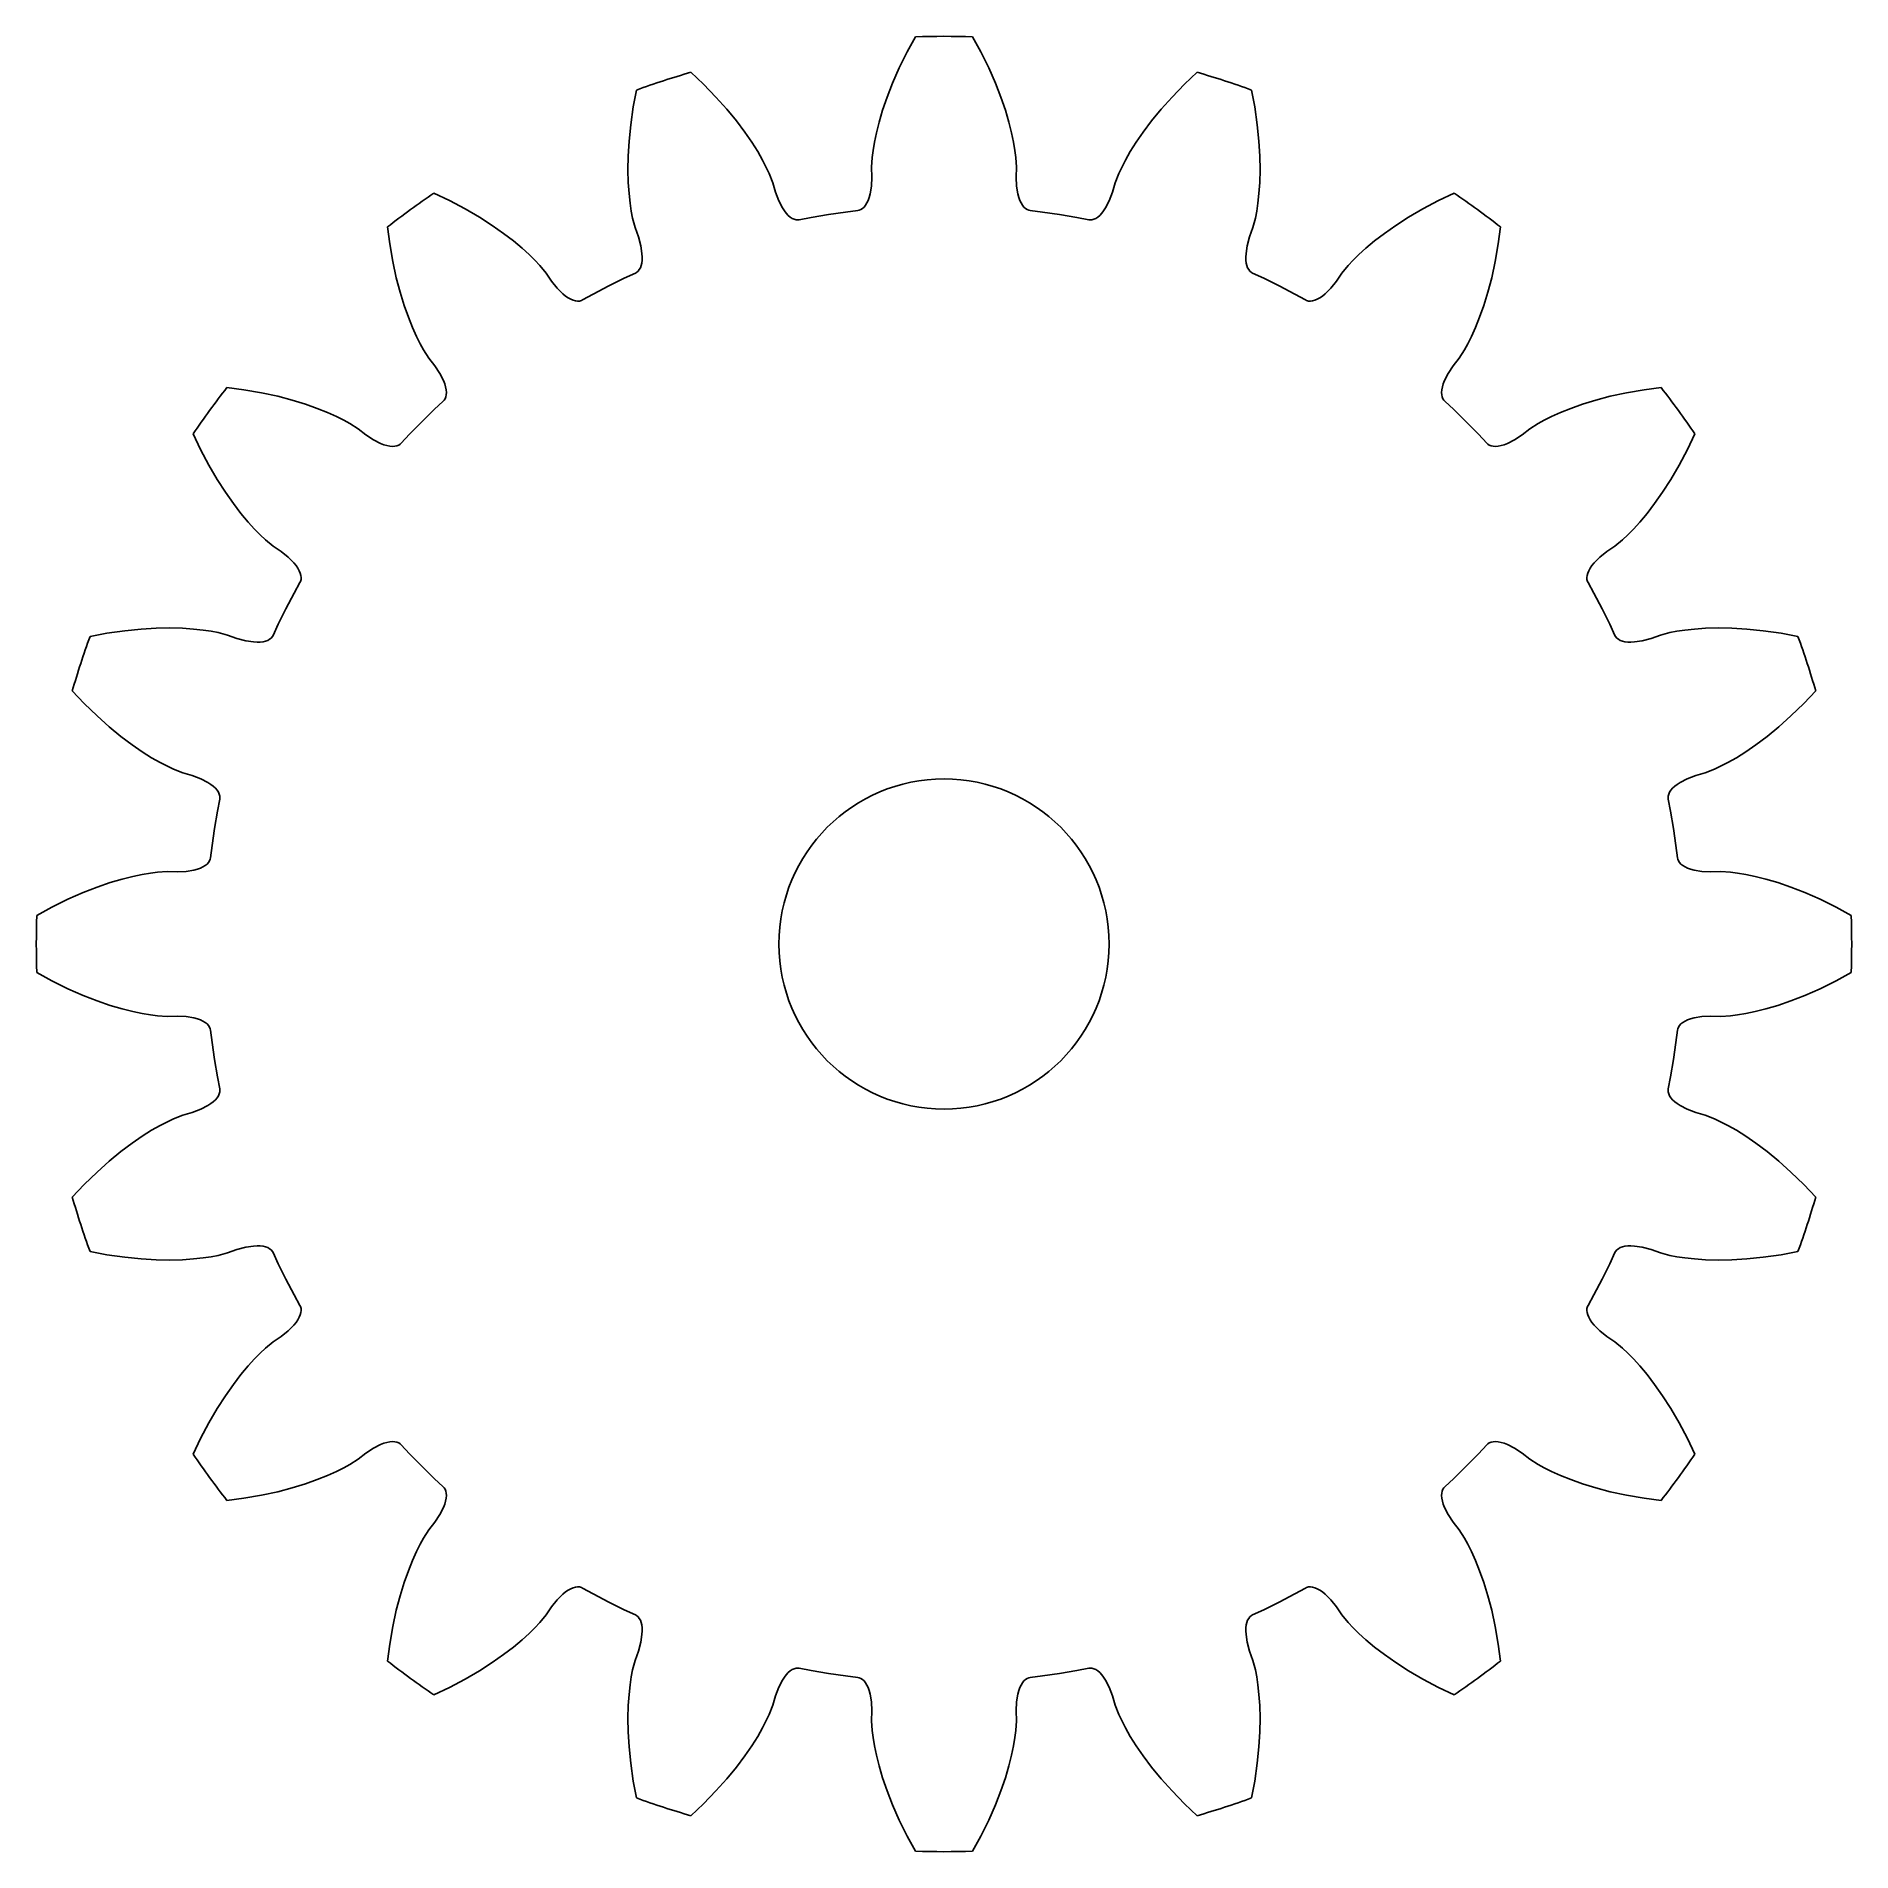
# Model space of a CAD drawing. Extents: x -11 to 11, y -11 to 11.
import ezdxf

# ---------------------------------------------------------------- set-up
doc = ezdxf.new("R2010")
doc.units = 0

msp = doc.modelspace()

# ---------------------------------------------------------------- linework, layer by layer
msp.add_circle((0, 0), 2)
msp.add_circle((0, 0), 2)
at = {"layer": 'layer0'}
for p, q in [((-0.543, 10.616), (-0.447, 10.811)), ((-0.447, 10.811), (-0.347, 10.995)), ((0.347, 10.995), (0.447, 10.811)), ((0.447, 10.811), (0.543, 10.616)), ((-3.067, 10.564), (-2.916, 10.42)), ((-0.623, 10.434), (-0.543, 10.616)), ((0.543, 10.616), (0.623, 10.434)), ((2.916, 10.42), (3.067, 10.564)), ((-3.766, 10.144), (-3.728, 10.349)), ((-2.916, 10.42), (-2.765, 10.264)), ((-0.69, 10.263), (-0.623, 10.434)), ((0.623, 10.434), (0.69, 10.263)), ((2.765, 10.264), (2.916, 10.42)), ((3.728, 10.349), (3.766, 10.144)), ((-3.797, 9.929), (-3.766, 10.144)), ((-2.765, 10.264), (-2.632, 10.116)), ((-0.744, 10.104), (-0.69, 10.263)), ((0.69, 10.263), (0.744, 10.104)), ((2.632, 10.116), (2.765, 10.264)), ((3.766, 10.144), (3.797, 9.929)), ((-3.817, 9.731), (-3.797, 9.929)), ((-2.632, 10.116), (-2.516, 9.974)), ((-2.516, 9.974), (-2.415, 9.84)), ((-0.82, 9.83), (-0.787, 9.96)), ((-0.787, 9.96), (-0.744, 10.104)), ((0.744, 10.104), (0.787, 9.96)), ((0.787, 9.96), (0.82, 9.83)), ((2.415, 9.84), (2.516, 9.974)), ((2.516, 9.974), (2.632, 10.116)), ((3.797, 9.929), (3.817, 9.731)), ((-3.827, 9.548), (-3.817, 9.731)), ((-2.415, 9.84), (-2.329, 9.716)), ((-2.329, 9.716), (-2.258, 9.602)), ((-0.86, 9.617), (-0.844, 9.716)), ((-0.844, 9.716), (-0.82, 9.83)), ((0.82, 9.83), (0.844, 9.716)), ((0.844, 9.716), (0.86, 9.617)), ((2.258, 9.602), (2.329, 9.716)), ((2.329, 9.716), (2.415, 9.84)), ((3.817, 9.731), (3.827, 9.548)), ((-3.83, 9.38), (-3.827, 9.548)), ((-2.258, 9.602), (-2.2, 9.501)), ((-2.2, 9.501), (-2.154, 9.412)), ((-0.878, 9.413), (-0.87, 9.533)), ((-0.87, 9.533), (-0.86, 9.617)), ((0.86, 9.617), (0.87, 9.533)), ((0.87, 9.533), (0.878, 9.413)), ((2.154, 9.412), (2.2, 9.501)), ((2.2, 9.501), (2.258, 9.602)), ((3.827, 9.548), (3.83, 9.38)), ((-3.826, 9.23), (-3.83, 9.38)), ((-2.154, 9.412), (-2.118, 9.336)), ((-2.118, 9.336), (-2.074, 9.223)), ((-0.88, 9.183), (-0.875, 9.294)), ((-0.875, 9.294), (-0.878, 9.413)), ((0.878, 9.413), (0.875, 9.294)), ((0.875, 9.294), (0.88, 9.183)), ((2.074, 9.223), (2.118, 9.336)), ((2.118, 9.336), (2.154, 9.412)), ((3.83, 9.38), (3.826, 9.23)), ((-6.181, 9.099), (-5.993, 9.009)), ((-3.817, 9.095), (-3.826, 9.23)), ((-3.805, 8.979), (-3.817, 9.095)), ((-2.074, 9.223), (-2.04, 9.11)), ((-2.04, 9.11), (-2.001, 9.005)), ((-0.919, 9.012), (-0.906, 9.048)), ((-0.906, 9.048), (-0.895, 9.089)), ((-0.895, 9.089), (-0.88, 9.183)), ((0.88, 9.183), (0.895, 9.089)), ((0.895, 9.089), (0.906, 9.048)), ((0.906, 9.048), (0.919, 9.012)), ((2.001, 9.005), (2.04, 9.11)), ((2.04, 9.11), (2.074, 9.223)), ((3.817, 9.095), (3.805, 8.979)), ((3.826, 9.23), (3.817, 9.095)), ((5.993, 9.009), (6.181, 9.099)), ((-5.993, 9.009), (-5.801, 8.908)), ((-5.801, 8.908), (-5.629, 8.807)), ((-5.629, 8.807), (-5.475, 8.708)), ((-3.79, 8.88), (-3.805, 8.979)), ((-3.774, 8.798), (-3.79, 8.88)), ((-2.001, 9.005), (-1.957, 8.92)), ((-1.957, 8.92), (-1.934, 8.885)), ((-1.934, 8.885), (-1.911, 8.855)), ((-1.911, 8.855), (-1.887, 8.829)), ((-1.887, 8.829), (-1.863, 8.808)), ((-1.863, 8.808), (-1.839, 8.793)), ((-1.754, 8.777), (-1.608, 8.804)), ((-1.608, 8.804), (-1.4, 8.84)), ((-1.4, 8.84), (-1.192, 8.87)), ((-1.192, 8.87), (-1.044, 8.889)), ((-1.044, 8.889), (-1.028, 8.892)), ((-1.028, 8.892), (-1.007, 8.9)), ((-1.007, 8.9), (-0.987, 8.913)), ((-0.987, 8.913), (-0.968, 8.931)), ((-0.968, 8.931), (-0.95, 8.953)), ((-0.95, 8.953), (-0.934, 8.98)), ((-0.934, 8.98), (-0.919, 9.012)), ((0.919, 9.012), (0.934, 8.98)), ((0.934, 8.98), (0.95, 8.953)), ((0.95, 8.953), (0.968, 8.931)), ((0.968, 8.931), (0.987, 8.913)), ((0.987, 8.913), (1.007, 8.9)), ((1.007, 8.9), (1.028, 8.892)), ((1.028, 8.892), (1.044, 8.889)), ((1.044, 8.889), (1.192, 8.87)), ((1.192, 8.87), (1.4, 8.84)), ((1.4, 8.84), (1.608, 8.804)), ((1.608, 8.804), (1.754, 8.777)), ((1.839, 8.793), (1.863, 8.808)), ((1.863, 8.808), (1.887, 8.829)), ((1.887, 8.829), (1.911, 8.855)), ((1.911, 8.855), (1.934, 8.885)), ((1.934, 8.885), (1.957, 8.92)), ((1.957, 8.92), (2.001, 9.005)), ((3.79, 8.88), (3.774, 8.798)), ((3.805, 8.979), (3.79, 8.88)), ((5.475, 8.708), (5.629, 8.807)), ((5.629, 8.807), (5.801, 8.908)), ((5.801, 8.908), (5.993, 9.009)), ((-6.716, 8.484), (-6.743, 8.691)), ((-5.475, 8.708), (-5.337, 8.612)), ((-5.337, 8.612), (-5.218, 8.521)), ((-3.744, 8.681), (-3.774, 8.798)), ((-3.704, 8.569), (-3.744, 8.681)), ((-1.839, 8.793), (-1.816, 8.782)), ((-1.816, 8.782), (-1.793, 8.776)), ((-1.793, 8.776), (-1.77, 8.774)), ((-1.77, 8.774), (-1.754, 8.777)), ((1.754, 8.777), (1.77, 8.774)), ((1.77, 8.774), (1.793, 8.776)), ((1.793, 8.776), (1.816, 8.782)), ((1.816, 8.782), (1.839, 8.793)), ((3.744, 8.681), (3.704, 8.569)), ((3.774, 8.798), (3.744, 8.681)), ((5.218, 8.521), (5.337, 8.612)), ((5.337, 8.612), (5.475, 8.708)), ((6.743, 8.691), (6.716, 8.484)), ((-6.679, 8.27), (-6.716, 8.484)), ((-5.218, 8.521), (-5.114, 8.434)), ((-5.114, 8.434), (-5.028, 8.356)), ((-3.675, 8.462), (-3.704, 8.569)), ((-3.66, 8.367), (-3.675, 8.462)), ((-3.658, 8.325), (-3.66, 8.367)), ((3.66, 8.367), (3.658, 8.325)), ((3.675, 8.462), (3.66, 8.367)), ((3.704, 8.569), (3.675, 8.462)), ((5.028, 8.356), (5.114, 8.434)), ((5.114, 8.434), (5.218, 8.521)), ((6.716, 8.484), (6.679, 8.27)), ((-6.637, 8.075), (-6.679, 8.27)), ((-5.028, 8.356), (-4.957, 8.286)), ((-4.957, 8.286), (-4.899, 8.224)), ((-4.899, 8.224), (-4.822, 8.131)), ((-3.725, 8.139), (-3.708, 8.153)), ((-3.708, 8.153), (-3.693, 8.172)), ((-3.693, 8.172), (-3.68, 8.195)), ((-3.68, 8.195), (-3.67, 8.221)), ((-3.67, 8.221), (-3.663, 8.252)), ((-3.663, 8.252), (-3.659, 8.287)), ((-3.659, 8.287), (-3.658, 8.325)), ((3.658, 8.325), (3.659, 8.287)), ((3.659, 8.287), (3.663, 8.252)), ((3.663, 8.252), (3.67, 8.221)), ((3.67, 8.221), (3.68, 8.195)), ((3.68, 8.195), (3.693, 8.172)), ((3.693, 8.172), (3.708, 8.153)), ((3.708, 8.153), (3.725, 8.139)), ((4.822, 8.131), (4.899, 8.224)), ((4.899, 8.224), (4.957, 8.286)), ((4.957, 8.286), (5.028, 8.356)), ((6.679, 8.27), (6.637, 8.075)), ((-6.59, 7.898), (-6.637, 8.075)), ((-4.822, 8.131), (-4.755, 8.034)), ((-4.755, 8.034), (-4.686, 7.946)), ((-4.686, 7.946), (-4.618, 7.879)), ((-4.25, 7.877), (-4.063, 7.975)), ((-4.063, 7.975), (-3.875, 8.068)), ((-3.875, 8.068), (-3.74, 8.131)), ((-3.74, 8.131), (-3.725, 8.139)), ((3.725, 8.139), (3.74, 8.131)), ((3.74, 8.131), (3.875, 8.068)), ((3.875, 8.068), (4.063, 7.975)), ((4.063, 7.975), (4.25, 7.877)), ((4.618, 7.879), (4.686, 7.946)), ((4.686, 7.946), (4.755, 8.034)), ((4.755, 8.034), (4.822, 8.131)), ((6.637, 8.075), (6.59, 7.898)), ((-6.541, 7.737), (-6.59, 7.898)), ((-6.491, 7.595), (-6.541, 7.737)), ((-4.618, 7.879), (-4.585, 7.852)), ((-4.585, 7.852), (-4.554, 7.831)), ((-4.554, 7.831), (-4.523, 7.814)), ((-4.523, 7.814), (-4.494, 7.802)), ((-4.494, 7.802), (-4.466, 7.794)), ((-4.466, 7.794), (-4.441, 7.791)), ((-4.441, 7.791), (-4.417, 7.792)), ((-4.417, 7.792), (-4.395, 7.798)), ((-4.395, 7.798), (-4.38, 7.805)), ((-4.38, 7.805), (-4.25, 7.877)), ((4.25, 7.877), (4.38, 7.805)), ((4.38, 7.805), (4.395, 7.798)), ((4.395, 7.798), (4.417, 7.792)), ((4.417, 7.792), (4.441, 7.791)), ((4.441, 7.791), (4.466, 7.794)), ((4.466, 7.794), (4.494, 7.802)), ((4.494, 7.802), (4.523, 7.814)), ((4.523, 7.814), (4.554, 7.831)), ((4.554, 7.831), (4.585, 7.852)), ((4.585, 7.852), (4.618, 7.879)), ((6.541, 7.737), (6.491, 7.595)), ((6.59, 7.898), (6.541, 7.737)), ((-6.441, 7.47), (-6.491, 7.595)), ((6.491, 7.595), (6.441, 7.47)), ((-6.393, 7.364), (-6.441, 7.47)), ((-6.348, 7.274), (-6.393, 7.364)), ((-6.308, 7.201), (-6.348, 7.274)), ((6.348, 7.274), (6.308, 7.201)), ((6.393, 7.364), (6.348, 7.274)), ((6.441, 7.47), (6.393, 7.364)), ((-6.243, 7.099), (-6.308, 7.201)), ((-6.171, 7.005), (-6.243, 7.099)), ((6.243, 7.099), (6.171, 7.005)), ((6.308, 7.201), (6.243, 7.099)), ((-6.11, 6.912), (-6.171, 7.005)), ((-6.066, 6.827), (-6.11, 6.912)), ((-6.051, 6.787), (-6.066, 6.827)), ((6.066, 6.827), (6.051, 6.787)), ((6.11, 6.912), (6.066, 6.827)), ((6.171, 7.005), (6.11, 6.912)), ((-8.691, 6.743), (-8.484, 6.716)), ((-8.484, 6.716), (-8.27, 6.679)), ((-8.27, 6.679), (-8.075, 6.637)), ((-8.075, 6.637), (-7.898, 6.59)), ((-6.058, 6.589), (-6.046, 6.608)), ((-6.04, 6.751), (-6.051, 6.787)), ((-6.046, 6.608), (-6.037, 6.631)), ((-6.034, 6.716), (-6.04, 6.751)), ((-6.037, 6.631), (-6.032, 6.656)), ((-6.031, 6.685), (-6.034, 6.716)), ((-6.032, 6.656), (-6.031, 6.685)), ((6.034, 6.716), (6.031, 6.685)), ((6.031, 6.685), (6.032, 6.656)), ((6.032, 6.656), (6.037, 6.631)), ((6.04, 6.751), (6.034, 6.716)), ((6.037, 6.631), (6.046, 6.608)), ((6.051, 6.787), (6.04, 6.751)), ((6.046, 6.608), (6.058, 6.589)), ((7.898, 6.59), (8.075, 6.637)), ((8.075, 6.637), (8.27, 6.679)), ((8.27, 6.679), (8.484, 6.716)), ((8.484, 6.716), (8.691, 6.743)), ((-7.898, 6.59), (-7.737, 6.541)), ((-7.737, 6.541), (-7.595, 6.491)), ((-7.595, 6.491), (-7.47, 6.441)), ((-7.47, 6.441), (-7.364, 6.393)), ((-7.364, 6.393), (-7.274, 6.348)), ((-6.329, 6.329), (-6.178, 6.476)), ((-6.178, 6.476), (-6.07, 6.577)), ((-6.07, 6.577), (-6.058, 6.589)), ((6.058, 6.589), (6.07, 6.577)), ((6.07, 6.577), (6.178, 6.476)), ((6.178, 6.476), (6.329, 6.329)), ((7.274, 6.348), (7.364, 6.393)), ((7.364, 6.393), (7.47, 6.441)), ((7.47, 6.441), (7.595, 6.491)), ((7.595, 6.491), (7.737, 6.541)), ((7.737, 6.541), (7.898, 6.59)), ((-9.009, 5.993), (-9.099, 6.181)), ((-7.274, 6.348), (-7.201, 6.308)), ((-7.201, 6.308), (-7.099, 6.243)), ((-7.099, 6.243), (-7.005, 6.171)), ((-7.005, 6.171), (-6.912, 6.11)), ((-6.577, 6.07), (-6.476, 6.178)), ((-6.476, 6.178), (-6.329, 6.329)), ((6.329, 6.329), (6.476, 6.178)), ((6.476, 6.178), (6.577, 6.07)), ((6.912, 6.11), (7.005, 6.171)), ((7.005, 6.171), (7.099, 6.243)), ((7.099, 6.243), (7.201, 6.308)), ((7.201, 6.308), (7.274, 6.348)), ((9.099, 6.181), (9.009, 5.993)), ((-8.908, 5.801), (-9.009, 5.993)), ((-6.912, 6.11), (-6.827, 6.066)), ((-6.827, 6.066), (-6.787, 6.051)), ((-6.787, 6.051), (-6.751, 6.04)), ((-6.751, 6.04), (-6.716, 6.034)), ((-6.716, 6.034), (-6.685, 6.031)), ((-6.685, 6.031), (-6.656, 6.032)), ((-6.656, 6.032), (-6.631, 6.037)), ((-6.631, 6.037), (-6.608, 6.046)), ((-6.608, 6.046), (-6.589, 6.058)), ((-6.589, 6.058), (-6.577, 6.07)), ((6.577, 6.07), (6.589, 6.058)), ((6.589, 6.058), (6.608, 6.046)), ((6.608, 6.046), (6.631, 6.037)), ((6.631, 6.037), (6.656, 6.032)), ((6.656, 6.032), (6.685, 6.031)), ((6.685, 6.031), (6.716, 6.034)), ((6.716, 6.034), (6.751, 6.04)), ((6.751, 6.04), (6.787, 6.051)), ((6.787, 6.051), (6.827, 6.066)), ((6.827, 6.066), (6.912, 6.11)), ((9.009, 5.993), (8.908, 5.801)), ((-8.807, 5.629), (-8.908, 5.801)), ((8.908, 5.801), (8.807, 5.629)), ((-8.708, 5.475), (-8.807, 5.629)), ((8.807, 5.629), (8.708, 5.475)), ((-8.612, 5.337), (-8.708, 5.475)), ((-8.521, 5.218), (-8.612, 5.337)), ((8.612, 5.337), (8.521, 5.218)), ((8.708, 5.475), (8.612, 5.337)), ((-8.434, 5.114), (-8.521, 5.218)), ((-8.356, 5.028), (-8.434, 5.114)), ((8.434, 5.114), (8.356, 5.028)), ((8.521, 5.218), (8.434, 5.114)), ((-8.286, 4.957), (-8.356, 5.028)), ((-8.224, 4.899), (-8.286, 4.957)), ((-8.131, 4.822), (-8.224, 4.899)), ((8.224, 4.899), (8.131, 4.822)), ((8.286, 4.957), (8.224, 4.899)), ((8.356, 5.028), (8.286, 4.957)), ((-8.034, 4.755), (-8.131, 4.822)), ((-7.946, 4.686), (-8.034, 4.755)), ((-7.879, 4.618), (-7.946, 4.686)), ((7.946, 4.686), (7.879, 4.618)), ((8.034, 4.755), (7.946, 4.686)), ((8.131, 4.822), (8.034, 4.755)), ((-7.852, 4.585), (-7.879, 4.618)), ((-7.831, 4.554), (-7.852, 4.585)), ((-7.814, 4.523), (-7.831, 4.554)), ((-7.802, 4.494), (-7.814, 4.523)), ((-7.794, 4.466), (-7.802, 4.494)), ((-7.798, 4.395), (-7.792, 4.417)), ((-7.791, 4.441), (-7.794, 4.466)), ((-7.792, 4.417), (-7.791, 4.441)), ((7.794, 4.466), (7.791, 4.441)), ((7.791, 4.441), (7.792, 4.417)), ((7.792, 4.417), (7.798, 4.395)), ((7.802, 4.494), (7.794, 4.466)), ((7.814, 4.523), (7.802, 4.494)), ((7.831, 4.554), (7.814, 4.523)), ((7.852, 4.585), (7.831, 4.554)), ((7.879, 4.618), (7.852, 4.585)), ((-7.975, 4.063), (-7.877, 4.25)), ((-7.877, 4.25), (-7.805, 4.38)), ((-7.805, 4.38), (-7.798, 4.395)), ((7.798, 4.395), (7.805, 4.38)), ((7.805, 4.38), (7.877, 4.25)), ((7.877, 4.25), (7.975, 4.063)), ((-8.068, 3.875), (-7.975, 4.063)), ((7.975, 4.063), (8.068, 3.875)), ((-10.349, 3.728), (-10.144, 3.766)), ((-10.144, 3.766), (-9.929, 3.797)), ((-9.929, 3.797), (-9.731, 3.817)), ((-9.731, 3.817), (-9.548, 3.827)), ((-9.548, 3.827), (-9.38, 3.83)), ((-9.38, 3.83), (-9.23, 3.826)), ((-9.23, 3.826), (-9.095, 3.817)), ((-9.095, 3.817), (-8.979, 3.805)), ((-8.979, 3.805), (-8.88, 3.79)), ((-8.88, 3.79), (-8.798, 3.774)), ((-8.798, 3.774), (-8.681, 3.744)), ((-8.681, 3.744), (-8.569, 3.704)), ((-8.131, 3.74), (-8.068, 3.875)), ((8.068, 3.875), (8.131, 3.74)), ((8.569, 3.704), (8.681, 3.744)), ((8.681, 3.744), (8.798, 3.774)), ((8.798, 3.774), (8.88, 3.79)), ((8.88, 3.79), (8.979, 3.805)), ((8.979, 3.805), (9.095, 3.817)), ((9.095, 3.817), (9.23, 3.826)), ((9.23, 3.826), (9.38, 3.83)), ((9.38, 3.83), (9.548, 3.827)), ((9.548, 3.827), (9.731, 3.817)), ((9.731, 3.817), (9.929, 3.797)), ((9.929, 3.797), (10.144, 3.766)), ((10.144, 3.766), (10.349, 3.728)), ((-8.569, 3.704), (-8.462, 3.675)), ((-8.462, 3.675), (-8.367, 3.66)), ((-8.367, 3.66), (-8.325, 3.658)), ((-8.325, 3.658), (-8.287, 3.659)), ((-8.287, 3.659), (-8.252, 3.663)), ((-8.252, 3.663), (-8.221, 3.67)), ((-8.221, 3.67), (-8.195, 3.68)), ((-8.195, 3.68), (-8.172, 3.693)), ((-8.172, 3.693), (-8.153, 3.708)), ((-8.153, 3.708), (-8.139, 3.725)), ((-8.139, 3.725), (-8.131, 3.74)), ((8.131, 3.74), (8.139, 3.725)), ((8.139, 3.725), (8.153, 3.708)), ((8.153, 3.708), (8.172, 3.693)), ((8.172, 3.693), (8.195, 3.68)), ((8.195, 3.68), (8.221, 3.67)), ((8.221, 3.67), (8.252, 3.663)), ((8.252, 3.663), (8.287, 3.659)), ((8.287, 3.659), (8.325, 3.658)), ((8.325, 3.658), (8.367, 3.66)), ((8.367, 3.66), (8.462, 3.675)), ((8.462, 3.675), (8.569, 3.704)), ((-10.42, 2.916), (-10.564, 3.067)), ((-10.264, 2.765), (-10.42, 2.916)), ((10.42, 2.916), (10.264, 2.765)), ((10.564, 3.067), (10.42, 2.916)), ((-10.116, 2.632), (-10.264, 2.765)), ((10.264, 2.765), (10.116, 2.632)), ((-9.974, 2.516), (-10.116, 2.632)), ((-9.84, 2.415), (-9.974, 2.516)), ((9.974, 2.516), (9.84, 2.415)), ((10.116, 2.632), (9.974, 2.516)), ((-9.716, 2.329), (-9.84, 2.415)), ((-9.602, 2.258), (-9.716, 2.329)), ((-9.501, 2.2), (-9.602, 2.258)), ((9.602, 2.258), (9.501, 2.2)), ((9.716, 2.329), (9.602, 2.258)), ((9.84, 2.415), (9.716, 2.329)), ((-9.412, 2.154), (-9.501, 2.2)), ((-9.336, 2.118), (-9.412, 2.154)), ((-9.223, 2.074), (-9.336, 2.118)), ((-9.11, 2.04), (-9.223, 2.074)), ((-9.005, 2.001), (-9.11, 2.04)), ((-8.92, 1.957), (-9.005, 2.001)), ((9.005, 2.001), (8.92, 1.957)), ((9.11, 2.04), (9.005, 2.001)), ((9.223, 2.074), (9.11, 2.04)), ((9.336, 2.118), (9.223, 2.074)), ((9.412, 2.154), (9.336, 2.118)), ((9.501, 2.2), (9.412, 2.154)), ((-8.885, 1.934), (-8.92, 1.957)), ((-8.855, 1.911), (-8.885, 1.934)), ((-8.829, 1.887), (-8.855, 1.911)), ((-8.808, 1.863), (-8.829, 1.887)), ((-8.793, 1.839), (-8.808, 1.863)), ((-8.782, 1.816), (-8.793, 1.839)), ((-8.776, 1.793), (-8.782, 1.816)), ((-8.777, 1.754), (-8.774, 1.77)), ((-8.774, 1.77), (-8.776, 1.793)), ((8.776, 1.793), (8.774, 1.77)), ((8.774, 1.77), (8.777, 1.754)), ((8.782, 1.816), (8.776, 1.793)), ((8.793, 1.839), (8.782, 1.816)), ((8.808, 1.863), (8.793, 1.839)), ((8.829, 1.887), (8.808, 1.863)), ((8.855, 1.911), (8.829, 1.887)), ((8.885, 1.934), (8.855, 1.911)), ((8.92, 1.957), (8.885, 1.934)), ((-8.84, 1.4), (-8.804, 1.608)), ((-8.804, 1.608), (-8.777, 1.754)), ((8.777, 1.754), (8.804, 1.608)), ((8.804, 1.608), (8.84, 1.4)), ((-8.87, 1.192), (-8.84, 1.4)), ((8.84, 1.4), (8.87, 1.192)), ((-8.889, 1.044), (-8.87, 1.192)), ((8.87, 1.192), (8.889, 1.044)), ((-9.183, 0.88), (-9.089, 0.895)), ((-9.089, 0.895), (-9.048, 0.906)), ((-9.048, 0.906), (-9.012, 0.919)), ((-9.012, 0.919), (-8.98, 0.934)), ((-8.98, 0.934), (-8.953, 0.95)), ((-8.953, 0.95), (-8.931, 0.968)), ((-8.931, 0.968), (-8.913, 0.987)), ((-8.913, 0.987), (-8.9, 1.007)), ((-8.9, 1.007), (-8.892, 1.028)), ((-8.892, 1.028), (-8.889, 1.044)), ((8.889, 1.044), (8.892, 1.028)), ((8.892, 1.028), (8.9, 1.007)), ((8.9, 1.007), (8.913, 0.987)), ((8.913, 0.987), (8.931, 0.968)), ((8.931, 0.968), (8.953, 0.95)), ((8.953, 0.95), (8.98, 0.934)), ((8.98, 0.934), (9.012, 0.919)), ((9.012, 0.919), (9.048, 0.906)), ((9.048, 0.906), (9.089, 0.895)), ((9.089, 0.895), (9.183, 0.88)), ((-10.434, 0.623), (-10.263, 0.69)), ((-10.263, 0.69), (-10.104, 0.744)), ((-10.104, 0.744), (-9.96, 0.787)), ((-9.96, 0.787), (-9.83, 0.82)), ((-9.83, 0.82), (-9.716, 0.844)), ((-9.716, 0.844), (-9.617, 0.86)), ((-9.617, 0.86), (-9.533, 0.87)), ((-9.533, 0.87), (-9.413, 0.878)), ((-9.413, 0.878), (-9.294, 0.875)), ((-9.294, 0.875), (-9.183, 0.88)), ((9.183, 0.88), (9.294, 0.875)), ((9.294, 0.875), (9.413, 0.878)), ((9.413, 0.878), (9.533, 0.87)), ((9.533, 0.87), (9.617, 0.86)), ((9.617, 0.86), (9.716, 0.844)), ((9.716, 0.844), (9.83, 0.82)), ((9.83, 0.82), (9.96, 0.787)), ((9.96, 0.787), (10.104, 0.744)), ((10.104, 0.744), (10.263, 0.69)), ((10.263, 0.69), (10.434, 0.623)), ((-10.995, 0.347), (-10.811, 0.447)), ((-10.811, 0.447), (-10.616, 0.543)), ((-10.616, 0.543), (-10.434, 0.623)), ((10.434, 0.623), (10.616, 0.543)), ((10.616, 0.543), (10.811, 0.447)), ((10.811, 0.447), (10.995, 0.347)), ((-10.811, -0.447), (-10.995, -0.347)), ((10.995, -0.347), (10.811, -0.447)), ((-10.616, -0.543), (-10.811, -0.447)), ((-10.434, -0.623), (-10.616, -0.543)), ((-10.263, -0.69), (-10.434, -0.623)), ((10.434, -0.623), (10.263, -0.69)), ((10.616, -0.543), (10.434, -0.623)), ((10.811, -0.447), (10.616, -0.543)), ((-10.104, -0.744), (-10.263, -0.69)), ((-9.96, -0.787), (-10.104, -0.744)), ((-9.83, -0.82), (-9.96, -0.787)), ((-9.716, -0.844), (-9.83, -0.82)), ((-9.617, -0.86), (-9.716, -0.844)), ((-9.533, -0.87), (-9.617, -0.86)), ((-9.413, -0.878), (-9.533, -0.87)), ((-9.294, -0.875), (-9.413, -0.878)), ((-9.183, -0.88), (-9.294, -0.875)), ((-9.089, -0.895), (-9.183, -0.88)), ((9.183, -0.88), (9.089, -0.895)), ((9.294, -0.875), (9.183, -0.88)), ((9.413, -0.878), (9.294, -0.875)), ((9.533, -0.87), (9.413, -0.878)), ((9.617, -0.86), (9.533, -0.87)), ((9.716, -0.844), (9.617, -0.86)), ((9.83, -0.82), (9.716, -0.844)), ((9.96, -0.787), (9.83, -0.82)), ((10.104, -0.744), (9.96, -0.787)), ((10.263, -0.69), (10.104, -0.744)), ((-9.048, -0.906), (-9.089, -0.895)), ((-9.012, -0.919), (-9.048, -0.906)), ((-8.98, -0.934), (-9.012, -0.919)), ((-8.953, -0.95), (-8.98, -0.934)), ((-8.931, -0.968), (-8.953, -0.95)), ((-8.913, -0.987), (-8.931, -0.968)), ((-8.9, -1.007), (-8.913, -0.987)), ((-8.892, -1.028), (-8.9, -1.007)), ((-8.889, -1.044), (-8.892, -1.028)), ((-8.87, -1.192), (-8.889, -1.044)), ((8.889, -1.044), (8.87, -1.192)), ((8.892, -1.028), (8.889, -1.044)), ((8.9, -1.007), (8.892, -1.028)), ((8.913, -0.987), (8.9, -1.007)), ((8.931, -0.968), (8.913, -0.987)), ((8.953, -0.95), (8.931, -0.968)), ((8.98, -0.934), (8.953, -0.95)), ((9.012, -0.919), (8.98, -0.934)), ((9.048, -0.906), (9.012, -0.919)), ((9.089, -0.895), (9.048, -0.906)), ((-8.84, -1.4), (-8.87, -1.192)), ((8.87, -1.192), (8.84, -1.4)), ((-8.804, -1.608), (-8.84, -1.4)), ((8.84, -1.4), (8.804, -1.608)), ((-8.777, -1.754), (-8.804, -1.608)), ((-8.774, -1.77), (-8.777, -1.754)), ((8.777, -1.754), (8.774, -1.77)), ((8.804, -1.608), (8.777, -1.754)), ((-9.005, -2.001), (-8.92, -1.957)), ((-8.92, -1.957), (-8.885, -1.934)), ((-8.885, -1.934), (-8.855, -1.911)), ((-8.855, -1.911), (-8.829, -1.887)), ((-8.829, -1.887), (-8.808, -1.863)), ((-8.808, -1.863), (-8.793, -1.839)), ((-8.793, -1.839), (-8.782, -1.816)), ((-8.782, -1.816), (-8.776, -1.793)), ((-8.776, -1.793), (-8.774, -1.77)), ((8.774, -1.77), (8.776, -1.793)), ((8.776, -1.793), (8.782, -1.816)), ((8.782, -1.816), (8.793, -1.839)), ((8.793, -1.839), (8.808, -1.863)), ((8.808, -1.863), (8.829, -1.887)), ((8.829, -1.887), (8.855, -1.911)), ((8.855, -1.911), (8.885, -1.934)), ((8.885, -1.934), (8.92, -1.957)), ((8.92, -1.957), (9.005, -2.001)), ((-9.602, -2.258), (-9.501, -2.2)), ((-9.501, -2.2), (-9.412, -2.154)), ((-9.412, -2.154), (-9.336, -2.118)), ((-9.336, -2.118), (-9.223, -2.074)), ((-9.223, -2.074), (-9.11, -2.04)), ((-9.11, -2.04), (-9.005, -2.001)), ((9.005, -2.001), (9.11, -2.04)), ((9.11, -2.04), (9.223, -2.074)), ((9.223, -2.074), (9.336, -2.118)), ((9.336, -2.118), (9.412, -2.154)), ((9.412, -2.154), (9.501, -2.2)), ((9.501, -2.2), (9.602, -2.258)), ((-9.974, -2.516), (-9.84, -2.415)), ((-9.84, -2.415), (-9.716, -2.329)), ((-9.716, -2.329), (-9.602, -2.258)), ((9.602, -2.258), (9.716, -2.329)), ((9.716, -2.329), (9.84, -2.415)), ((9.84, -2.415), (9.974, -2.516)), ((-10.264, -2.765), (-10.116, -2.632)), ((-10.116, -2.632), (-9.974, -2.516)), ((9.974, -2.516), (10.116, -2.632)), ((10.116, -2.632), (10.264, -2.765)), ((-10.42, -2.916), (-10.264, -2.765)), ((10.264, -2.765), (10.42, -2.916)), ((-10.564, -3.067), (-10.42, -2.916)), ((10.42, -2.916), (10.564, -3.067)), ((-10.144, -3.766), (-10.349, -3.728)), ((-8.569, -3.704), (-8.681, -3.744)), ((-8.462, -3.675), (-8.569, -3.704)), ((-8.367, -3.66), (-8.462, -3.675)), ((-8.325, -3.658), (-8.367, -3.66)), ((-8.287, -3.659), (-8.325, -3.658)), ((-8.252, -3.663), (-8.287, -3.659)), ((-8.221, -3.67), (-8.252, -3.663)), ((-8.195, -3.68), (-8.221, -3.67)), ((-8.172, -3.693), (-8.195, -3.68)), ((-8.153, -3.708), (-8.172, -3.693)), ((-8.139, -3.725), (-8.153, -3.708)), ((-8.131, -3.74), (-8.139, -3.725)), ((-8.068, -3.875), (-8.131, -3.74)), ((8.131, -3.74), (8.068, -3.875)), ((8.139, -3.725), (8.131, -3.74)), ((8.153, -3.708), (8.139, -3.725)), ((8.172, -3.693), (8.153, -3.708)), ((8.195, -3.68), (8.172, -3.693)), ((8.221, -3.67), (8.195, -3.68)), ((8.252, -3.663), (8.221, -3.67)), ((8.287, -3.659), (8.252, -3.663)), ((8.325, -3.658), (8.287, -3.659)), ((8.367, -3.66), (8.325, -3.658)), ((8.462, -3.675), (8.367, -3.66)), ((8.569, -3.704), (8.462, -3.675)), ((8.681, -3.744), (8.569, -3.704)), ((10.349, -3.728), (10.144, -3.766)), ((-9.929, -3.797), (-10.144, -3.766)), ((-9.731, -3.817), (-9.929, -3.797)), ((-9.548, -3.827), (-9.731, -3.817)), ((-9.38, -3.83), (-9.548, -3.827)), ((-9.23, -3.826), (-9.38, -3.83)), ((-9.095, -3.817), (-9.23, -3.826)), ((-8.979, -3.805), (-9.095, -3.817)), ((-8.88, -3.79), (-8.979, -3.805)), ((-8.798, -3.774), (-8.88, -3.79)), ((-8.681, -3.744), (-8.798, -3.774)), ((-7.975, -4.063), (-8.068, -3.875)), ((8.068, -3.875), (7.975, -4.063)), ((8.798, -3.774), (8.681, -3.744)), ((8.88, -3.79), (8.798, -3.774)), ((8.979, -3.805), (8.88, -3.79)), ((9.095, -3.817), (8.979, -3.805)), ((9.23, -3.826), (9.095, -3.817)), ((9.38, -3.83), (9.23, -3.826)), ((9.548, -3.827), (9.38, -3.83)), ((9.731, -3.817), (9.548, -3.827)), ((9.929, -3.797), (9.731, -3.817)), ((10.144, -3.766), (9.929, -3.797)), ((-7.877, -4.25), (-7.975, -4.063)), ((7.975, -4.063), (7.877, -4.25)), ((-7.805, -4.38), (-7.877, -4.25)), ((-7.798, -4.395), (-7.805, -4.38)), ((-7.792, -4.417), (-7.798, -4.395)), ((7.798, -4.395), (7.792, -4.417)), ((7.805, -4.38), (7.798, -4.395)), ((7.877, -4.25), (7.805, -4.38)), ((-7.946, -4.686), (-7.879, -4.618)), ((-7.879, -4.618), (-7.852, -4.585)), ((-7.852, -4.585), (-7.831, -4.554)), ((-7.831, -4.554), (-7.814, -4.523)), ((-7.814, -4.523), (-7.802, -4.494)), ((-7.802, -4.494), (-7.794, -4.466)), ((-7.794, -4.466), (-7.791, -4.441)), ((-7.791, -4.441), (-7.792, -4.417)), ((7.792, -4.417), (7.791, -4.441)), ((7.791, -4.441), (7.794, -4.466)), ((7.794, -4.466), (7.802, -4.494)), ((7.802, -4.494), (7.814, -4.523)), ((7.814, -4.523), (7.831, -4.554)), ((7.831, -4.554), (7.852, -4.585)), ((7.852, -4.585), (7.879, -4.618)), ((7.879, -4.618), (7.946, -4.686)), ((-8.224, -4.899), (-8.131, -4.822)), ((-8.131, -4.822), (-8.034, -4.755)), ((-8.034, -4.755), (-7.946, -4.686)), ((7.946, -4.686), (8.034, -4.755)), ((8.034, -4.755), (8.131, -4.822)), ((8.131, -4.822), (8.224, -4.899)), ((-8.434, -5.114), (-8.356, -5.028)), ((-8.356, -5.028), (-8.286, -4.957)), ((-8.286, -4.957), (-8.224, -4.899)), ((8.224, -4.899), (8.286, -4.957)), ((8.286, -4.957), (8.356, -5.028)), ((8.356, -5.028), (8.434, -5.114)), ((-8.612, -5.337), (-8.521, -5.218)), ((-8.521, -5.218), (-8.434, -5.114)), ((8.434, -5.114), (8.521, -5.218)), ((8.521, -5.218), (8.612, -5.337)), ((-8.807, -5.629), (-8.708, -5.475)), ((-8.708, -5.475), (-8.612, -5.337)), ((8.612, -5.337), (8.708, -5.475)), ((8.708, -5.475), (8.807, -5.629)), ((-8.908, -5.801), (-8.807, -5.629)), ((8.807, -5.629), (8.908, -5.801)), ((-9.009, -5.993), (-8.908, -5.801)), ((8.908, -5.801), (9.009, -5.993)), ((-9.099, -6.181), (-9.009, -5.993)), ((-6.912, -6.11), (-7.005, -6.171)), ((-6.827, -6.066), (-6.912, -6.11)), ((-6.787, -6.051), (-6.827, -6.066)), ((-6.751, -6.04), (-6.787, -6.051)), ((-6.716, -6.034), (-6.751, -6.04)), ((-6.685, -6.031), (-6.716, -6.034)), ((-6.656, -6.032), (-6.685, -6.031)), ((-6.631, -6.037), (-6.656, -6.032)), ((-6.608, -6.046), (-6.631, -6.037)), ((-6.589, -6.058), (-6.608, -6.046)), ((-6.577, -6.07), (-6.589, -6.058)), ((-6.476, -6.178), (-6.577, -6.07)), ((6.577, -6.07), (6.476, -6.178)), ((6.589, -6.058), (6.577, -6.07)), ((6.608, -6.046), (6.589, -6.058)), ((6.631, -6.037), (6.608, -6.046)), ((6.656, -6.032), (6.631, -6.037)), ((6.685, -6.031), (6.656, -6.032)), ((6.716, -6.034), (6.685, -6.031)), ((6.751, -6.04), (6.716, -6.034)), ((6.787, -6.051), (6.751, -6.04)), ((6.827, -6.066), (6.787, -6.051)), ((6.912, -6.11), (6.827, -6.066)), ((7.005, -6.171), (6.912, -6.11)), ((9.009, -5.993), (9.099, -6.181)), ((-7.274, -6.348), (-7.364, -6.393)), ((-7.201, -6.308), (-7.274, -6.348)), ((-7.099, -6.243), (-7.201, -6.308)), ((-7.005, -6.171), (-7.099, -6.243)), ((-6.329, -6.329), (-6.476, -6.178)), ((-6.178, -6.476), (-6.329, -6.329)), ((6.329, -6.329), (6.178, -6.476)), ((6.476, -6.178), (6.329, -6.329)), ((7.099, -6.243), (7.005, -6.171)), ((7.201, -6.308), (7.099, -6.243)), ((7.274, -6.348), (7.201, -6.308)), ((7.364, -6.393), (7.274, -6.348)), ((-7.898, -6.59), (-8.075, -6.637)), ((-7.737, -6.541), (-7.898, -6.59)), ((-7.595, -6.491), (-7.737, -6.541)), ((-7.47, -6.441), (-7.595, -6.491)), ((-7.364, -6.393), (-7.47, -6.441)), ((-6.07, -6.577), (-6.178, -6.476)), ((-6.058, -6.589), (-6.07, -6.577)), ((-6.046, -6.608), (-6.058, -6.589)), ((6.058, -6.589), (6.046, -6.608)), ((6.07, -6.577), (6.058, -6.589)), ((6.178, -6.476), (6.07, -6.577)), ((7.47, -6.441), (7.364, -6.393)), ((7.595, -6.491), (7.47, -6.441)), ((7.737, -6.541), (7.595, -6.491)), ((7.898, -6.59), (7.737, -6.541)), ((8.075, -6.637), (7.898, -6.59)), ((-8.484, -6.716), (-8.691, -6.743)), ((-8.27, -6.679), (-8.484, -6.716)), ((-8.075, -6.637), (-8.27, -6.679)), ((-6.066, -6.827), (-6.051, -6.787)), ((-6.051, -6.787), (-6.04, -6.751)), ((-6.037, -6.631), (-6.046, -6.608)), ((-6.04, -6.751), (-6.034, -6.716)), ((-6.032, -6.656), (-6.037, -6.631)), ((-6.034, -6.716), (-6.031, -6.685)), ((-6.031, -6.685), (-6.032, -6.656)), ((6.032, -6.656), (6.031, -6.685)), ((6.031, -6.685), (6.034, -6.716)), ((6.037, -6.631), (6.032, -6.656)), ((6.034, -6.716), (6.04, -6.751)), ((6.046, -6.608), (6.037, -6.631)), ((6.04, -6.751), (6.051, -6.787)), ((6.051, -6.787), (6.066, -6.827)), ((8.27, -6.679), (8.075, -6.637)), ((8.484, -6.716), (8.27, -6.679)), ((8.691, -6.743), (8.484, -6.716)), ((-6.243, -7.099), (-6.171, -7.005)), ((-6.171, -7.005), (-6.11, -6.912)), ((-6.11, -6.912), (-6.066, -6.827)), ((6.066, -6.827), (6.11, -6.912)), ((6.11, -6.912), (6.171, -7.005)), ((6.171, -7.005), (6.243, -7.099)), ((-6.348, -7.274), (-6.308, -7.201)), ((-6.308, -7.201), (-6.243, -7.099)), ((6.243, -7.099), (6.308, -7.201)), ((6.308, -7.201), (6.348, -7.274)), ((-6.491, -7.595), (-6.441, -7.47)), ((-6.441, -7.47), (-6.393, -7.364)), ((-6.393, -7.364), (-6.348, -7.274)), ((6.348, -7.274), (6.393, -7.364)), ((6.393, -7.364), (6.441, -7.47)), ((6.441, -7.47), (6.491, -7.595)), ((-6.541, -7.737), (-6.491, -7.595)), ((6.491, -7.595), (6.541, -7.737)), ((-6.637, -8.075), (-6.59, -7.898)), ((-6.59, -7.898), (-6.541, -7.737)), ((-4.618, -7.879), (-4.686, -7.946)), ((-4.585, -7.852), (-4.618, -7.879)), ((-4.554, -7.831), (-4.585, -7.852)), ((-4.523, -7.814), (-4.554, -7.831)), ((-4.494, -7.802), (-4.523, -7.814)), ((-4.466, -7.794), (-4.494, -7.802)), ((-4.441, -7.791), (-4.466, -7.794)), ((-4.417, -7.792), (-4.441, -7.791)), ((-4.395, -7.798), (-4.417, -7.792)), ((-4.38, -7.805), (-4.395, -7.798)), ((-4.25, -7.877), (-4.38, -7.805)), ((-4.063, -7.975), (-4.25, -7.877)), ((4.25, -7.877), (4.063, -7.975)), ((4.38, -7.805), (4.25, -7.877)), ((4.395, -7.798), (4.38, -7.805)), ((4.417, -7.792), (4.395, -7.798)), ((4.441, -7.791), (4.417, -7.792)), ((4.466, -7.794), (4.441, -7.791)), ((4.494, -7.802), (4.466, -7.794)), ((4.523, -7.814), (4.494, -7.802)), ((4.554, -7.831), (4.523, -7.814)), ((4.585, -7.852), (4.554, -7.831)), ((4.618, -7.879), (4.585, -7.852)), ((4.686, -7.946), (4.618, -7.879)), ((6.541, -7.737), (6.59, -7.898)), ((6.59, -7.898), (6.637, -8.075)), ((-6.679, -8.27), (-6.637, -8.075)), ((-4.822, -8.131), (-4.899, -8.224)), ((-4.755, -8.034), (-4.822, -8.131)), ((-4.686, -7.946), (-4.755, -8.034)), ((-3.875, -8.068), (-4.063, -7.975)), ((-3.74, -8.131), (-3.875, -8.068)), ((-3.725, -8.139), (-3.74, -8.131)), ((-3.708, -8.153), (-3.725, -8.139)), ((3.725, -8.139), (3.708, -8.153)), ((3.74, -8.131), (3.725, -8.139)), ((3.875, -8.068), (3.74, -8.131)), ((4.063, -7.975), (3.875, -8.068)), ((4.755, -8.034), (4.686, -7.946)), ((4.822, -8.131), (4.755, -8.034)), ((4.899, -8.224), (4.822, -8.131)), ((6.637, -8.075), (6.679, -8.27)), ((-6.716, -8.484), (-6.679, -8.27)), ((-5.028, -8.356), (-5.114, -8.434)), ((-4.957, -8.286), (-5.028, -8.356)), ((-4.899, -8.224), (-4.957, -8.286)), ((-3.693, -8.172), (-3.708, -8.153)), ((-3.68, -8.195), (-3.693, -8.172)), ((-3.67, -8.221), (-3.68, -8.195)), ((-3.663, -8.252), (-3.67, -8.221)), ((-3.659, -8.287), (-3.663, -8.252)), ((-3.66, -8.367), (-3.658, -8.325)), ((-3.658, -8.325), (-3.659, -8.287)), ((3.659, -8.287), (3.658, -8.325)), ((3.658, -8.325), (3.66, -8.367)), ((3.663, -8.252), (3.659, -8.287)), ((3.67, -8.221), (3.663, -8.252)), ((3.68, -8.195), (3.67, -8.221)), ((3.693, -8.172), (3.68, -8.195)), ((3.708, -8.153), (3.693, -8.172)), ((4.957, -8.286), (4.899, -8.224)), ((5.028, -8.356), (4.957, -8.286)), ((5.114, -8.434), (5.028, -8.356)), ((6.679, -8.27), (6.716, -8.484)), ((-6.743, -8.691), (-6.716, -8.484)), ((-5.218, -8.521), (-5.337, -8.612)), ((-5.114, -8.434), (-5.218, -8.521)), ((-3.744, -8.681), (-3.704, -8.569)), ((-3.704, -8.569), (-3.675, -8.462)), ((-3.675, -8.462), (-3.66, -8.367)), ((3.66, -8.367), (3.675, -8.462)), ((3.675, -8.462), (3.704, -8.569)), ((3.704, -8.569), (3.744, -8.681)), ((5.218, -8.521), (5.114, -8.434)), ((5.337, -8.612), (5.218, -8.521)), ((6.716, -8.484), (6.743, -8.691)), ((-5.475, -8.708), (-5.629, -8.807)), ((-5.337, -8.612), (-5.475, -8.708)), ((-3.79, -8.88), (-3.774, -8.798)), ((-3.774, -8.798), (-3.744, -8.681)), ((-1.839, -8.793), (-1.863, -8.808)), ((-1.816, -8.782), (-1.839, -8.793)), ((-1.793, -8.776), (-1.816, -8.782)), ((-1.77, -8.774), (-1.793, -8.776)), ((-1.754, -8.777), (-1.77, -8.774)), ((-1.608, -8.804), (-1.754, -8.777)), ((1.754, -8.777), (1.608, -8.804)), ((1.77, -8.774), (1.754, -8.777)), ((1.793, -8.776), (1.77, -8.774)), ((1.816, -8.782), (1.793, -8.776)), ((1.839, -8.793), (1.816, -8.782)), ((1.863, -8.808), (1.839, -8.793)), ((3.744, -8.681), (3.774, -8.798)), ((3.774, -8.798), (3.79, -8.88)), ((5.475, -8.708), (5.337, -8.612)), ((5.629, -8.807), (5.475, -8.708)), ((-5.993, -9.009), (-6.181, -9.099)), ((-5.801, -8.908), (-5.993, -9.009)), ((-5.629, -8.807), (-5.801, -8.908)), ((-3.817, -9.095), (-3.805, -8.979)), ((-3.805, -8.979), (-3.79, -8.88)), ((-2.001, -9.005), (-2.04, -9.11)), ((-1.957, -8.92), (-2.001, -9.005)), ((-1.934, -8.885), (-1.957, -8.92)), ((-1.911, -8.855), (-1.934, -8.885)), ((-1.887, -8.829), (-1.911, -8.855)), ((-1.863, -8.808), (-1.887, -8.829)), ((-1.4, -8.84), (-1.608, -8.804)), ((-1.192, -8.87), (-1.4, -8.84)), ((-1.044, -8.889), (-1.192, -8.87)), ((-1.028, -8.892), (-1.044, -8.889)), ((-1.007, -8.9), (-1.028, -8.892)), ((-0.987, -8.913), (-1.007, -8.9)), ((-0.968, -8.931), (-0.987, -8.913)), ((-0.95, -8.953), (-0.968, -8.931)), ((-0.934, -8.98), (-0.95, -8.953)), ((-0.919, -9.012), (-0.934, -8.98)), ((-0.906, -9.048), (-0.919, -9.012)), ((0.919, -9.012), (0.906, -9.048)), ((0.934, -8.98), (0.919, -9.012)), ((0.95, -8.953), (0.934, -8.98)), ((0.968, -8.931), (0.95, -8.953)), ((0.987, -8.913), (0.968, -8.931)), ((1.007, -8.9), (0.987, -8.913)), ((1.028, -8.892), (1.007, -8.9)), ((1.044, -8.889), (1.028, -8.892)), ((1.192, -8.87), (1.044, -8.889)), ((1.4, -8.84), (1.192, -8.87)), ((1.608, -8.804), (1.4, -8.84)), ((1.887, -8.829), (1.863, -8.808)), ((1.911, -8.855), (1.887, -8.829)), ((1.934, -8.885), (1.911, -8.855)), ((1.957, -8.92), (1.934, -8.885)), ((2.001, -9.005), (1.957, -8.92)), ((2.04, -9.11), (2.001, -9.005)), ((3.79, -8.88), (3.805, -8.979)), ((3.805, -8.979), (3.817, -9.095)), ((5.801, -8.908), (5.629, -8.807)), ((5.993, -9.009), (5.801, -8.908)), ((6.181, -9.099), (5.993, -9.009)), ((-3.83, -9.38), (-3.826, -9.23)), ((-3.826, -9.23), (-3.817, -9.095)), ((-2.074, -9.223), (-2.118, -9.336)), ((-2.04, -9.11), (-2.074, -9.223)), ((-0.895, -9.089), (-0.906, -9.048)), ((-0.88, -9.183), (-0.895, -9.089)), ((-0.875, -9.294), (-0.88, -9.183)), ((0.88, -9.183), (0.875, -9.294)), ((0.895, -9.089), (0.88, -9.183)), ((0.906, -9.048), (0.895, -9.089)), ((2.074, -9.223), (2.04, -9.11)), ((2.118, -9.336), (2.074, -9.223)), ((3.817, -9.095), (3.826, -9.23)), ((3.826, -9.23), (3.83, -9.38)), ((-3.827, -9.548), (-3.83, -9.38)), ((-2.154, -9.412), (-2.2, -9.501)), ((-2.118, -9.336), (-2.154, -9.412)), ((-0.878, -9.413), (-0.875, -9.294)), ((-0.87, -9.533), (-0.878, -9.413)), ((0.878, -9.413), (0.87, -9.533)), ((0.875, -9.294), (0.878, -9.413)), ((2.154, -9.412), (2.118, -9.336)), ((2.2, -9.501), (2.154, -9.412)), ((3.83, -9.38), (3.827, -9.548)), ((-3.817, -9.731), (-3.827, -9.548)), ((-2.258, -9.602), (-2.329, -9.716)), ((-2.2, -9.501), (-2.258, -9.602)), ((-0.86, -9.617), (-0.87, -9.533)), ((-0.844, -9.716), (-0.86, -9.617)), ((0.86, -9.617), (0.844, -9.716)), ((0.87, -9.533), (0.86, -9.617)), ((2.258, -9.602), (2.2, -9.501)), ((2.329, -9.716), (2.258, -9.602)), ((3.827, -9.548), (3.817, -9.731)), ((-3.797, -9.929), (-3.817, -9.731)), ((-2.415, -9.84), (-2.516, -9.974)), ((-2.329, -9.716), (-2.415, -9.84)), ((-0.82, -9.83), (-0.844, -9.716)), ((-0.787, -9.96), (-0.82, -9.83)), ((0.82, -9.83), (0.787, -9.96)), ((0.844, -9.716), (0.82, -9.83)), ((2.415, -9.84), (2.329, -9.716)), ((2.516, -9.974), (2.415, -9.84)), ((3.817, -9.731), (3.797, -9.929)), ((-3.766, -10.144), (-3.797, -9.929)), ((-2.632, -10.116), (-2.765, -10.264)), ((-2.516, -9.974), (-2.632, -10.116)), ((-0.744, -10.104), (-0.787, -9.96)), ((-0.69, -10.263), (-0.744, -10.104)), ((0.744, -10.104), (0.69, -10.263)), ((0.787, -9.96), (0.744, -10.104)), ((2.632, -10.116), (2.516, -9.974)), ((2.765, -10.264), (2.632, -10.116)), ((3.797, -9.929), (3.766, -10.144)), ((-3.728, -10.349), (-3.766, -10.144)), ((-2.765, -10.264), (-2.916, -10.42)), ((-0.623, -10.434), (-0.69, -10.263)), ((0.69, -10.263), (0.623, -10.434)), ((2.916, -10.42), (2.765, -10.264)), ((3.766, -10.144), (3.728, -10.349)), ((-2.916, -10.42), (-3.067, -10.564)), ((-0.543, -10.616), (-0.623, -10.434)), ((0.623, -10.434), (0.543, -10.616)), ((3.067, -10.564), (2.916, -10.42)), ((-0.447, -10.811), (-0.543, -10.616)), ((0.543, -10.616), (0.447, -10.811)), ((-0.347, -10.995), (-0.447, -10.811)), ((0.447, -10.811), (0.347, -10.995))]:
    msp.add_line(p, q, dxfattribs=at)
for start, end in [(88.1909, 91.8091), (106.1909, 109.8091), (70.1909, 73.8091), (124.1909, 127.8091), (52.1909, 55.8091), (142.1909, 145.8091), (34.1909, 37.8091), (160.1909, 163.8091), (16.1909, 19.8091), (178.1909, 181.8091), (358.1909, 361.8091), (196.1909, 199.8091), (340.1909, 343.8091), (214.1909, 217.8091), (322.1909, 325.8091), (232.1909, 235.8091), (304.1909, 307.8091), (250.1909, 253.8091), (286.1909, 289.8091), (268.1909, 271.8091)]:
    msp.add_arc((0, 0), 11, start, end, dxfattribs=at)
at = {"layer": 'layer1'}
for p, q in [((-0.543, 10.616), (-0.447, 10.811)), ((-0.447, 10.811), (-0.347, 10.995)), ((0.347, 10.995), (0.447, 10.811)), ((0.447, 10.811), (0.543, 10.616)), ((-3.067, 10.564), (-2.916, 10.42)), ((-0.623, 10.434), (-0.543, 10.616)), ((0.543, 10.616), (0.623, 10.434)), ((2.916, 10.42), (3.067, 10.564)), ((-3.766, 10.144), (-3.728, 10.349)), ((-2.916, 10.42), (-2.765, 10.264)), ((-0.69, 10.263), (-0.623, 10.434)), ((0.623, 10.434), (0.69, 10.263)), ((2.765, 10.264), (2.916, 10.42)), ((3.728, 10.349), (3.766, 10.144)), ((-3.797, 9.929), (-3.766, 10.144)), ((-2.765, 10.264), (-2.632, 10.116)), ((-0.744, 10.104), (-0.69, 10.263)), ((0.69, 10.263), (0.744, 10.104)), ((2.632, 10.116), (2.765, 10.264)), ((3.766, 10.144), (3.797, 9.929)), ((-3.817, 9.731), (-3.797, 9.929)), ((-2.632, 10.116), (-2.516, 9.974)), ((-2.516, 9.974), (-2.415, 9.84)), ((-0.82, 9.83), (-0.787, 9.96)), ((-0.787, 9.96), (-0.744, 10.104)), ((0.744, 10.104), (0.787, 9.96)), ((0.787, 9.96), (0.82, 9.83)), ((2.415, 9.84), (2.516, 9.974)), ((2.516, 9.974), (2.632, 10.116)), ((3.797, 9.929), (3.817, 9.731)), ((-3.827, 9.548), (-3.817, 9.731)), ((-2.415, 9.84), (-2.329, 9.716)), ((-2.329, 9.716), (-2.258, 9.602)), ((-0.86, 9.617), (-0.844, 9.716)), ((-0.844, 9.716), (-0.82, 9.83)), ((0.82, 9.83), (0.844, 9.716)), ((0.844, 9.716), (0.86, 9.617)), ((2.258, 9.602), (2.329, 9.716)), ((2.329, 9.716), (2.415, 9.84)), ((3.817, 9.731), (3.827, 9.548)), ((-3.83, 9.38), (-3.827, 9.548)), ((-2.258, 9.602), (-2.2, 9.501)), ((-2.2, 9.501), (-2.154, 9.412)), ((-0.878, 9.413), (-0.87, 9.533)), ((-0.87, 9.533), (-0.86, 9.617)), ((0.86, 9.617), (0.87, 9.533)), ((0.87, 9.533), (0.878, 9.413)), ((2.154, 9.412), (2.2, 9.501)), ((2.2, 9.501), (2.258, 9.602)), ((3.827, 9.548), (3.83, 9.38)), ((-3.826, 9.23), (-3.83, 9.38)), ((-2.154, 9.412), (-2.118, 9.336)), ((-2.118, 9.336), (-2.074, 9.223)), ((-0.88, 9.183), (-0.875, 9.294)), ((-0.875, 9.294), (-0.878, 9.413)), ((0.878, 9.413), (0.875, 9.294)), ((0.875, 9.294), (0.88, 9.183)), ((2.074, 9.223), (2.118, 9.336)), ((2.118, 9.336), (2.154, 9.412)), ((3.83, 9.38), (3.826, 9.23)), ((-6.181, 9.099), (-5.993, 9.009)), ((-3.817, 9.095), (-3.826, 9.23)), ((-3.805, 8.979), (-3.817, 9.095)), ((-2.074, 9.223), (-2.04, 9.11)), ((-2.04, 9.11), (-2.001, 9.005)), ((-0.919, 9.012), (-0.906, 9.048)), ((-0.906, 9.048), (-0.895, 9.089)), ((-0.895, 9.089), (-0.88, 9.183)), ((0.88, 9.183), (0.895, 9.089)), ((0.895, 9.089), (0.906, 9.048)), ((0.906, 9.048), (0.919, 9.012)), ((2.001, 9.005), (2.04, 9.11)), ((2.04, 9.11), (2.074, 9.223)), ((3.817, 9.095), (3.805, 8.979)), ((3.826, 9.23), (3.817, 9.095)), ((5.993, 9.009), (6.181, 9.099)), ((-5.993, 9.009), (-5.801, 8.908)), ((-5.801, 8.908), (-5.629, 8.807)), ((-5.629, 8.807), (-5.475, 8.708)), ((-3.79, 8.88), (-3.805, 8.979)), ((-3.774, 8.798), (-3.79, 8.88)), ((-2.001, 9.005), (-1.957, 8.92)), ((-1.957, 8.92), (-1.934, 8.885)), ((-1.934, 8.885), (-1.911, 8.855)), ((-1.911, 8.855), (-1.887, 8.829)), ((-1.887, 8.829), (-1.863, 8.808)), ((-1.863, 8.808), (-1.839, 8.793)), ((-1.754, 8.777), (-1.608, 8.804)), ((-1.608, 8.804), (-1.4, 8.84)), ((-1.4, 8.84), (-1.192, 8.87)), ((-1.192, 8.87), (-1.044, 8.889)), ((-1.044, 8.889), (-1.028, 8.892)), ((-1.028, 8.892), (-1.007, 8.9)), ((-1.007, 8.9), (-0.987, 8.913)), ((-0.987, 8.913), (-0.968, 8.931)), ((-0.968, 8.931), (-0.95, 8.953)), ((-0.95, 8.953), (-0.934, 8.98)), ((-0.934, 8.98), (-0.919, 9.012)), ((0.919, 9.012), (0.934, 8.98)), ((0.934, 8.98), (0.95, 8.953)), ((0.95, 8.953), (0.968, 8.931)), ((0.968, 8.931), (0.987, 8.913)), ((0.987, 8.913), (1.007, 8.9)), ((1.007, 8.9), (1.028, 8.892)), ((1.028, 8.892), (1.044, 8.889)), ((1.044, 8.889), (1.192, 8.87)), ((1.192, 8.87), (1.4, 8.84)), ((1.4, 8.84), (1.608, 8.804)), ((1.608, 8.804), (1.754, 8.777)), ((1.839, 8.793), (1.863, 8.808)), ((1.863, 8.808), (1.887, 8.829)), ((1.887, 8.829), (1.911, 8.855)), ((1.911, 8.855), (1.934, 8.885)), ((1.934, 8.885), (1.957, 8.92)), ((1.957, 8.92), (2.001, 9.005)), ((3.79, 8.88), (3.774, 8.798)), ((3.805, 8.979), (3.79, 8.88)), ((5.475, 8.708), (5.629, 8.807)), ((5.629, 8.807), (5.801, 8.908)), ((5.801, 8.908), (5.993, 9.009)), ((-6.716, 8.484), (-6.743, 8.691)), ((-5.475, 8.708), (-5.337, 8.612)), ((-5.337, 8.612), (-5.218, 8.521)), ((-3.744, 8.681), (-3.774, 8.798)), ((-3.704, 8.569), (-3.744, 8.681)), ((-1.839, 8.793), (-1.816, 8.782)), ((-1.816, 8.782), (-1.793, 8.776)), ((-1.793, 8.776), (-1.77, 8.774)), ((-1.77, 8.774), (-1.754, 8.777)), ((1.754, 8.777), (1.77, 8.774)), ((1.77, 8.774), (1.793, 8.776)), ((1.793, 8.776), (1.816, 8.782)), ((1.816, 8.782), (1.839, 8.793)), ((3.744, 8.681), (3.704, 8.569)), ((3.774, 8.798), (3.744, 8.681)), ((5.218, 8.521), (5.337, 8.612)), ((5.337, 8.612), (5.475, 8.708)), ((6.743, 8.691), (6.716, 8.484)), ((-6.679, 8.27), (-6.716, 8.484)), ((-5.218, 8.521), (-5.114, 8.434)), ((-5.114, 8.434), (-5.028, 8.356)), ((-3.675, 8.462), (-3.704, 8.569)), ((-3.66, 8.367), (-3.675, 8.462)), ((-3.658, 8.325), (-3.66, 8.367)), ((3.66, 8.367), (3.658, 8.325)), ((3.675, 8.462), (3.66, 8.367)), ((3.704, 8.569), (3.675, 8.462)), ((5.028, 8.356), (5.114, 8.434)), ((5.114, 8.434), (5.218, 8.521)), ((6.716, 8.484), (6.679, 8.27)), ((-6.637, 8.075), (-6.679, 8.27)), ((-5.028, 8.356), (-4.957, 8.286)), ((-4.957, 8.286), (-4.899, 8.224)), ((-4.899, 8.224), (-4.822, 8.131)), ((-3.725, 8.139), (-3.708, 8.153)), ((-3.708, 8.153), (-3.693, 8.172)), ((-3.693, 8.172), (-3.68, 8.195)), ((-3.68, 8.195), (-3.67, 8.221)), ((-3.67, 8.221), (-3.663, 8.252)), ((-3.663, 8.252), (-3.659, 8.287)), ((-3.659, 8.287), (-3.658, 8.325)), ((3.658, 8.325), (3.659, 8.287)), ((3.659, 8.287), (3.663, 8.252)), ((3.663, 8.252), (3.67, 8.221)), ((3.67, 8.221), (3.68, 8.195)), ((3.68, 8.195), (3.693, 8.172)), ((3.693, 8.172), (3.708, 8.153)), ((3.708, 8.153), (3.725, 8.139)), ((4.822, 8.131), (4.899, 8.224)), ((4.899, 8.224), (4.957, 8.286)), ((4.957, 8.286), (5.028, 8.356)), ((6.679, 8.27), (6.637, 8.075)), ((-6.59, 7.898), (-6.637, 8.075)), ((-4.822, 8.131), (-4.755, 8.034)), ((-4.755, 8.034), (-4.686, 7.946)), ((-4.686, 7.946), (-4.618, 7.879)), ((-4.25, 7.877), (-4.063, 7.975)), ((-4.063, 7.975), (-3.875, 8.068)), ((-3.875, 8.068), (-3.74, 8.131)), ((-3.74, 8.131), (-3.725, 8.139)), ((3.725, 8.139), (3.74, 8.131)), ((3.74, 8.131), (3.875, 8.068)), ((3.875, 8.068), (4.063, 7.975)), ((4.063, 7.975), (4.25, 7.877)), ((4.618, 7.879), (4.686, 7.946)), ((4.686, 7.946), (4.755, 8.034)), ((4.755, 8.034), (4.822, 8.131)), ((6.637, 8.075), (6.59, 7.898)), ((-6.541, 7.737), (-6.59, 7.898)), ((-6.491, 7.595), (-6.541, 7.737)), ((-4.618, 7.879), (-4.585, 7.852)), ((-4.585, 7.852), (-4.554, 7.831)), ((-4.554, 7.831), (-4.523, 7.814)), ((-4.523, 7.814), (-4.494, 7.802)), ((-4.494, 7.802), (-4.466, 7.794)), ((-4.466, 7.794), (-4.441, 7.791)), ((-4.441, 7.791), (-4.417, 7.792)), ((-4.417, 7.792), (-4.395, 7.798)), ((-4.395, 7.798), (-4.38, 7.805)), ((-4.38, 7.805), (-4.25, 7.877)), ((4.25, 7.877), (4.38, 7.805)), ((4.38, 7.805), (4.395, 7.798)), ((4.395, 7.798), (4.417, 7.792)), ((4.417, 7.792), (4.441, 7.791)), ((4.441, 7.791), (4.466, 7.794)), ((4.466, 7.794), (4.494, 7.802)), ((4.494, 7.802), (4.523, 7.814)), ((4.523, 7.814), (4.554, 7.831)), ((4.554, 7.831), (4.585, 7.852)), ((4.585, 7.852), (4.618, 7.879)), ((6.541, 7.737), (6.491, 7.595)), ((6.59, 7.898), (6.541, 7.737)), ((-6.441, 7.47), (-6.491, 7.595)), ((6.491, 7.595), (6.441, 7.47)), ((-6.393, 7.364), (-6.441, 7.47)), ((-6.348, 7.274), (-6.393, 7.364)), ((-6.308, 7.201), (-6.348, 7.274)), ((6.348, 7.274), (6.308, 7.201)), ((6.393, 7.364), (6.348, 7.274)), ((6.441, 7.47), (6.393, 7.364)), ((-6.243, 7.099), (-6.308, 7.201)), ((-6.171, 7.005), (-6.243, 7.099)), ((6.243, 7.099), (6.171, 7.005)), ((6.308, 7.201), (6.243, 7.099)), ((-6.11, 6.912), (-6.171, 7.005)), ((-6.066, 6.827), (-6.11, 6.912)), ((-6.051, 6.787), (-6.066, 6.827)), ((6.066, 6.827), (6.051, 6.787)), ((6.11, 6.912), (6.066, 6.827)), ((6.171, 7.005), (6.11, 6.912)), ((-8.691, 6.743), (-8.484, 6.716)), ((-8.484, 6.716), (-8.27, 6.679)), ((-8.27, 6.679), (-8.075, 6.637)), ((-8.075, 6.637), (-7.898, 6.59)), ((-6.058, 6.589), (-6.046, 6.608)), ((-6.04, 6.751), (-6.051, 6.787)), ((-6.046, 6.608), (-6.037, 6.631)), ((-6.034, 6.716), (-6.04, 6.751)), ((-6.037, 6.631), (-6.032, 6.656)), ((-6.031, 6.685), (-6.034, 6.716)), ((-6.032, 6.656), (-6.031, 6.685)), ((6.034, 6.716), (6.031, 6.685)), ((6.031, 6.685), (6.032, 6.656)), ((6.032, 6.656), (6.037, 6.631)), ((6.04, 6.751), (6.034, 6.716)), ((6.037, 6.631), (6.046, 6.608)), ((6.051, 6.787), (6.04, 6.751)), ((6.046, 6.608), (6.058, 6.589)), ((7.898, 6.59), (8.075, 6.637)), ((8.075, 6.637), (8.27, 6.679)), ((8.27, 6.679), (8.484, 6.716)), ((8.484, 6.716), (8.691, 6.743)), ((-7.898, 6.59), (-7.737, 6.541)), ((-7.737, 6.541), (-7.595, 6.491)), ((-7.595, 6.491), (-7.47, 6.441)), ((-7.47, 6.441), (-7.364, 6.393)), ((-7.364, 6.393), (-7.274, 6.348)), ((-6.329, 6.329), (-6.178, 6.476)), ((-6.178, 6.476), (-6.07, 6.577)), ((-6.07, 6.577), (-6.058, 6.589)), ((6.058, 6.589), (6.07, 6.577)), ((6.07, 6.577), (6.178, 6.476)), ((6.178, 6.476), (6.329, 6.329)), ((7.274, 6.348), (7.364, 6.393)), ((7.364, 6.393), (7.47, 6.441)), ((7.47, 6.441), (7.595, 6.491)), ((7.595, 6.491), (7.737, 6.541)), ((7.737, 6.541), (7.898, 6.59)), ((-9.009, 5.993), (-9.099, 6.181)), ((-7.274, 6.348), (-7.201, 6.308)), ((-7.201, 6.308), (-7.099, 6.243)), ((-7.099, 6.243), (-7.005, 6.171)), ((-7.005, 6.171), (-6.912, 6.11)), ((-6.577, 6.07), (-6.476, 6.178)), ((-6.476, 6.178), (-6.329, 6.329)), ((6.329, 6.329), (6.476, 6.178)), ((6.476, 6.178), (6.577, 6.07)), ((6.912, 6.11), (7.005, 6.171)), ((7.005, 6.171), (7.099, 6.243)), ((7.099, 6.243), (7.201, 6.308)), ((7.201, 6.308), (7.274, 6.348)), ((9.099, 6.181), (9.009, 5.993)), ((-8.908, 5.801), (-9.009, 5.993)), ((-6.912, 6.11), (-6.827, 6.066)), ((-6.827, 6.066), (-6.787, 6.051)), ((-6.787, 6.051), (-6.751, 6.04)), ((-6.751, 6.04), (-6.716, 6.034)), ((-6.716, 6.034), (-6.685, 6.031)), ((-6.685, 6.031), (-6.656, 6.032)), ((-6.656, 6.032), (-6.631, 6.037)), ((-6.631, 6.037), (-6.608, 6.046)), ((-6.608, 6.046), (-6.589, 6.058)), ((-6.589, 6.058), (-6.577, 6.07)), ((6.577, 6.07), (6.589, 6.058)), ((6.589, 6.058), (6.608, 6.046)), ((6.608, 6.046), (6.631, 6.037)), ((6.631, 6.037), (6.656, 6.032)), ((6.656, 6.032), (6.685, 6.031)), ((6.685, 6.031), (6.716, 6.034)), ((6.716, 6.034), (6.751, 6.04)), ((6.751, 6.04), (6.787, 6.051)), ((6.787, 6.051), (6.827, 6.066)), ((6.827, 6.066), (6.912, 6.11)), ((9.009, 5.993), (8.908, 5.801)), ((-8.807, 5.629), (-8.908, 5.801)), ((8.908, 5.801), (8.807, 5.629)), ((-8.708, 5.475), (-8.807, 5.629)), ((8.807, 5.629), (8.708, 5.475)), ((-8.612, 5.337), (-8.708, 5.475)), ((-8.521, 5.218), (-8.612, 5.337)), ((8.612, 5.337), (8.521, 5.218)), ((8.708, 5.475), (8.612, 5.337)), ((-8.434, 5.114), (-8.521, 5.218)), ((-8.356, 5.028), (-8.434, 5.114)), ((8.434, 5.114), (8.356, 5.028)), ((8.521, 5.218), (8.434, 5.114)), ((-8.286, 4.957), (-8.356, 5.028)), ((-8.224, 4.899), (-8.286, 4.957)), ((-8.131, 4.822), (-8.224, 4.899)), ((8.224, 4.899), (8.131, 4.822)), ((8.286, 4.957), (8.224, 4.899)), ((8.356, 5.028), (8.286, 4.957)), ((-8.034, 4.755), (-8.131, 4.822)), ((-7.946, 4.686), (-8.034, 4.755)), ((-7.879, 4.618), (-7.946, 4.686)), ((7.946, 4.686), (7.879, 4.618)), ((8.034, 4.755), (7.946, 4.686)), ((8.131, 4.822), (8.034, 4.755)), ((-7.852, 4.585), (-7.879, 4.618)), ((-7.831, 4.554), (-7.852, 4.585)), ((-7.814, 4.523), (-7.831, 4.554)), ((-7.802, 4.494), (-7.814, 4.523)), ((-7.794, 4.466), (-7.802, 4.494)), ((-7.798, 4.395), (-7.792, 4.417)), ((-7.791, 4.441), (-7.794, 4.466)), ((-7.792, 4.417), (-7.791, 4.441)), ((7.794, 4.466), (7.791, 4.441)), ((7.791, 4.441), (7.792, 4.417)), ((7.792, 4.417), (7.798, 4.395)), ((7.802, 4.494), (7.794, 4.466)), ((7.814, 4.523), (7.802, 4.494)), ((7.831, 4.554), (7.814, 4.523)), ((7.852, 4.585), (7.831, 4.554)), ((7.879, 4.618), (7.852, 4.585)), ((-7.975, 4.063), (-7.877, 4.25)), ((-7.877, 4.25), (-7.805, 4.38)), ((-7.805, 4.38), (-7.798, 4.395)), ((7.798, 4.395), (7.805, 4.38)), ((7.805, 4.38), (7.877, 4.25)), ((7.877, 4.25), (7.975, 4.063)), ((-8.068, 3.875), (-7.975, 4.063)), ((7.975, 4.063), (8.068, 3.875)), ((-10.349, 3.728), (-10.144, 3.766)), ((-10.144, 3.766), (-9.929, 3.797)), ((-9.929, 3.797), (-9.731, 3.817)), ((-9.731, 3.817), (-9.548, 3.827)), ((-9.548, 3.827), (-9.38, 3.83)), ((-9.38, 3.83), (-9.23, 3.826)), ((-9.23, 3.826), (-9.095, 3.817)), ((-9.095, 3.817), (-8.979, 3.805)), ((-8.979, 3.805), (-8.88, 3.79)), ((-8.88, 3.79), (-8.798, 3.774)), ((-8.798, 3.774), (-8.681, 3.744)), ((-8.681, 3.744), (-8.569, 3.704)), ((-8.131, 3.74), (-8.068, 3.875)), ((8.068, 3.875), (8.131, 3.74)), ((8.569, 3.704), (8.681, 3.744)), ((8.681, 3.744), (8.798, 3.774)), ((8.798, 3.774), (8.88, 3.79)), ((8.88, 3.79), (8.979, 3.805)), ((8.979, 3.805), (9.095, 3.817)), ((9.095, 3.817), (9.23, 3.826)), ((9.23, 3.826), (9.38, 3.83)), ((9.38, 3.83), (9.548, 3.827)), ((9.548, 3.827), (9.731, 3.817)), ((9.731, 3.817), (9.929, 3.797)), ((9.929, 3.797), (10.144, 3.766)), ((10.144, 3.766), (10.349, 3.728)), ((-8.569, 3.704), (-8.462, 3.675)), ((-8.462, 3.675), (-8.367, 3.66)), ((-8.367, 3.66), (-8.325, 3.658)), ((-8.325, 3.658), (-8.287, 3.659)), ((-8.287, 3.659), (-8.252, 3.663)), ((-8.252, 3.663), (-8.221, 3.67)), ((-8.221, 3.67), (-8.195, 3.68)), ((-8.195, 3.68), (-8.172, 3.693)), ((-8.172, 3.693), (-8.153, 3.708)), ((-8.153, 3.708), (-8.139, 3.725)), ((-8.139, 3.725), (-8.131, 3.74)), ((8.131, 3.74), (8.139, 3.725)), ((8.139, 3.725), (8.153, 3.708)), ((8.153, 3.708), (8.172, 3.693)), ((8.172, 3.693), (8.195, 3.68)), ((8.195, 3.68), (8.221, 3.67)), ((8.221, 3.67), (8.252, 3.663)), ((8.252, 3.663), (8.287, 3.659)), ((8.287, 3.659), (8.325, 3.658)), ((8.325, 3.658), (8.367, 3.66)), ((8.367, 3.66), (8.462, 3.675)), ((8.462, 3.675), (8.569, 3.704)), ((-10.42, 2.916), (-10.564, 3.067)), ((-10.264, 2.765), (-10.42, 2.916)), ((10.42, 2.916), (10.264, 2.765)), ((10.564, 3.067), (10.42, 2.916)), ((-10.116, 2.632), (-10.264, 2.765)), ((10.264, 2.765), (10.116, 2.632)), ((-9.974, 2.516), (-10.116, 2.632)), ((-9.84, 2.415), (-9.974, 2.516)), ((9.974, 2.516), (9.84, 2.415)), ((10.116, 2.632), (9.974, 2.516)), ((-9.716, 2.329), (-9.84, 2.415)), ((-9.602, 2.258), (-9.716, 2.329)), ((-9.501, 2.2), (-9.602, 2.258)), ((9.602, 2.258), (9.501, 2.2)), ((9.716, 2.329), (9.602, 2.258)), ((9.84, 2.415), (9.716, 2.329)), ((-9.412, 2.154), (-9.501, 2.2)), ((-9.336, 2.118), (-9.412, 2.154)), ((-9.223, 2.074), (-9.336, 2.118)), ((-9.11, 2.04), (-9.223, 2.074)), ((-9.005, 2.001), (-9.11, 2.04)), ((-8.92, 1.957), (-9.005, 2.001)), ((9.005, 2.001), (8.92, 1.957)), ((9.11, 2.04), (9.005, 2.001)), ((9.223, 2.074), (9.11, 2.04)), ((9.336, 2.118), (9.223, 2.074)), ((9.412, 2.154), (9.336, 2.118)), ((9.501, 2.2), (9.412, 2.154)), ((-8.885, 1.934), (-8.92, 1.957)), ((-8.855, 1.911), (-8.885, 1.934)), ((-8.829, 1.887), (-8.855, 1.911)), ((-8.808, 1.863), (-8.829, 1.887)), ((-8.793, 1.839), (-8.808, 1.863)), ((-8.782, 1.816), (-8.793, 1.839)), ((-8.776, 1.793), (-8.782, 1.816)), ((-8.777, 1.754), (-8.774, 1.77)), ((-8.774, 1.77), (-8.776, 1.793)), ((8.776, 1.793), (8.774, 1.77)), ((8.774, 1.77), (8.777, 1.754)), ((8.782, 1.816), (8.776, 1.793)), ((8.793, 1.839), (8.782, 1.816)), ((8.808, 1.863), (8.793, 1.839)), ((8.829, 1.887), (8.808, 1.863)), ((8.855, 1.911), (8.829, 1.887)), ((8.885, 1.934), (8.855, 1.911)), ((8.92, 1.957), (8.885, 1.934)), ((-8.84, 1.4), (-8.804, 1.608)), ((-8.804, 1.608), (-8.777, 1.754)), ((8.777, 1.754), (8.804, 1.608)), ((8.804, 1.608), (8.84, 1.4)), ((-8.87, 1.192), (-8.84, 1.4)), ((8.84, 1.4), (8.87, 1.192)), ((-8.889, 1.044), (-8.87, 1.192)), ((8.87, 1.192), (8.889, 1.044)), ((-9.183, 0.88), (-9.089, 0.895)), ((-9.089, 0.895), (-9.048, 0.906)), ((-9.048, 0.906), (-9.012, 0.919)), ((-9.012, 0.919), (-8.98, 0.934)), ((-8.98, 0.934), (-8.953, 0.95)), ((-8.953, 0.95), (-8.931, 0.968)), ((-8.931, 0.968), (-8.913, 0.987)), ((-8.913, 0.987), (-8.9, 1.007)), ((-8.9, 1.007), (-8.892, 1.028)), ((-8.892, 1.028), (-8.889, 1.044)), ((8.889, 1.044), (8.892, 1.028)), ((8.892, 1.028), (8.9, 1.007)), ((8.9, 1.007), (8.913, 0.987)), ((8.913, 0.987), (8.931, 0.968)), ((8.931, 0.968), (8.953, 0.95)), ((8.953, 0.95), (8.98, 0.934)), ((8.98, 0.934), (9.012, 0.919)), ((9.012, 0.919), (9.048, 0.906)), ((9.048, 0.906), (9.089, 0.895)), ((9.089, 0.895), (9.183, 0.88)), ((-10.434, 0.623), (-10.263, 0.69)), ((-10.263, 0.69), (-10.104, 0.744)), ((-10.104, 0.744), (-9.96, 0.787)), ((-9.96, 0.787), (-9.83, 0.82)), ((-9.83, 0.82), (-9.716, 0.844)), ((-9.716, 0.844), (-9.617, 0.86)), ((-9.617, 0.86), (-9.533, 0.87)), ((-9.533, 0.87), (-9.413, 0.878)), ((-9.413, 0.878), (-9.294, 0.875)), ((-9.294, 0.875), (-9.183, 0.88)), ((9.183, 0.88), (9.294, 0.875)), ((9.294, 0.875), (9.413, 0.878)), ((9.413, 0.878), (9.533, 0.87)), ((9.533, 0.87), (9.617, 0.86)), ((9.617, 0.86), (9.716, 0.844)), ((9.716, 0.844), (9.83, 0.82)), ((9.83, 0.82), (9.96, 0.787)), ((9.96, 0.787), (10.104, 0.744)), ((10.104, 0.744), (10.263, 0.69)), ((10.263, 0.69), (10.434, 0.623)), ((-10.995, 0.347), (-10.811, 0.447)), ((-10.811, 0.447), (-10.616, 0.543)), ((-10.616, 0.543), (-10.434, 0.623)), ((10.434, 0.623), (10.616, 0.543)), ((10.616, 0.543), (10.811, 0.447)), ((10.811, 0.447), (10.995, 0.347)), ((-10.811, -0.447), (-10.995, -0.347)), ((10.995, -0.347), (10.811, -0.447)), ((-10.616, -0.543), (-10.811, -0.447)), ((-10.434, -0.623), (-10.616, -0.543)), ((-10.263, -0.69), (-10.434, -0.623)), ((10.434, -0.623), (10.263, -0.69)), ((10.616, -0.543), (10.434, -0.623)), ((10.811, -0.447), (10.616, -0.543)), ((-10.104, -0.744), (-10.263, -0.69)), ((-9.96, -0.787), (-10.104, -0.744)), ((-9.83, -0.82), (-9.96, -0.787)), ((-9.716, -0.844), (-9.83, -0.82)), ((-9.617, -0.86), (-9.716, -0.844)), ((-9.533, -0.87), (-9.617, -0.86)), ((-9.413, -0.878), (-9.533, -0.87)), ((-9.294, -0.875), (-9.413, -0.878)), ((-9.183, -0.88), (-9.294, -0.875)), ((-9.089, -0.895), (-9.183, -0.88)), ((9.183, -0.88), (9.089, -0.895)), ((9.294, -0.875), (9.183, -0.88)), ((9.413, -0.878), (9.294, -0.875)), ((9.533, -0.87), (9.413, -0.878)), ((9.617, -0.86), (9.533, -0.87)), ((9.716, -0.844), (9.617, -0.86)), ((9.83, -0.82), (9.716, -0.844)), ((9.96, -0.787), (9.83, -0.82)), ((10.104, -0.744), (9.96, -0.787)), ((10.263, -0.69), (10.104, -0.744)), ((-9.048, -0.906), (-9.089, -0.895)), ((-9.012, -0.919), (-9.048, -0.906)), ((-8.98, -0.934), (-9.012, -0.919)), ((-8.953, -0.95), (-8.98, -0.934)), ((-8.931, -0.968), (-8.953, -0.95)), ((-8.913, -0.987), (-8.931, -0.968)), ((-8.9, -1.007), (-8.913, -0.987)), ((-8.892, -1.028), (-8.9, -1.007)), ((-8.889, -1.044), (-8.892, -1.028)), ((-8.87, -1.192), (-8.889, -1.044)), ((8.889, -1.044), (8.87, -1.192)), ((8.892, -1.028), (8.889, -1.044)), ((8.9, -1.007), (8.892, -1.028)), ((8.913, -0.987), (8.9, -1.007)), ((8.931, -0.968), (8.913, -0.987)), ((8.953, -0.95), (8.931, -0.968)), ((8.98, -0.934), (8.953, -0.95)), ((9.012, -0.919), (8.98, -0.934)), ((9.048, -0.906), (9.012, -0.919)), ((9.089, -0.895), (9.048, -0.906)), ((-8.84, -1.4), (-8.87, -1.192)), ((8.87, -1.192), (8.84, -1.4)), ((-8.804, -1.608), (-8.84, -1.4)), ((8.84, -1.4), (8.804, -1.608)), ((-8.777, -1.754), (-8.804, -1.608)), ((-8.774, -1.77), (-8.777, -1.754)), ((8.777, -1.754), (8.774, -1.77)), ((8.804, -1.608), (8.777, -1.754)), ((-9.005, -2.001), (-8.92, -1.957)), ((-8.92, -1.957), (-8.885, -1.934)), ((-8.885, -1.934), (-8.855, -1.911)), ((-8.855, -1.911), (-8.829, -1.887)), ((-8.829, -1.887), (-8.808, -1.863)), ((-8.808, -1.863), (-8.793, -1.839)), ((-8.793, -1.839), (-8.782, -1.816)), ((-8.782, -1.816), (-8.776, -1.793)), ((-8.776, -1.793), (-8.774, -1.77)), ((8.774, -1.77), (8.776, -1.793)), ((8.776, -1.793), (8.782, -1.816)), ((8.782, -1.816), (8.793, -1.839)), ((8.793, -1.839), (8.808, -1.863)), ((8.808, -1.863), (8.829, -1.887)), ((8.829, -1.887), (8.855, -1.911)), ((8.855, -1.911), (8.885, -1.934)), ((8.885, -1.934), (8.92, -1.957)), ((8.92, -1.957), (9.005, -2.001)), ((-9.602, -2.258), (-9.501, -2.2)), ((-9.501, -2.2), (-9.412, -2.154)), ((-9.412, -2.154), (-9.336, -2.118)), ((-9.336, -2.118), (-9.223, -2.074)), ((-9.223, -2.074), (-9.11, -2.04)), ((-9.11, -2.04), (-9.005, -2.001)), ((9.005, -2.001), (9.11, -2.04)), ((9.11, -2.04), (9.223, -2.074)), ((9.223, -2.074), (9.336, -2.118)), ((9.336, -2.118), (9.412, -2.154)), ((9.412, -2.154), (9.501, -2.2)), ((9.501, -2.2), (9.602, -2.258)), ((-9.974, -2.516), (-9.84, -2.415)), ((-9.84, -2.415), (-9.716, -2.329)), ((-9.716, -2.329), (-9.602, -2.258)), ((9.602, -2.258), (9.716, -2.329)), ((9.716, -2.329), (9.84, -2.415)), ((9.84, -2.415), (9.974, -2.516)), ((-10.264, -2.765), (-10.116, -2.632)), ((-10.116, -2.632), (-9.974, -2.516)), ((9.974, -2.516), (10.116, -2.632)), ((10.116, -2.632), (10.264, -2.765)), ((-10.42, -2.916), (-10.264, -2.765)), ((10.264, -2.765), (10.42, -2.916)), ((-10.564, -3.067), (-10.42, -2.916)), ((10.42, -2.916), (10.564, -3.067)), ((-10.144, -3.766), (-10.349, -3.728)), ((-8.569, -3.704), (-8.681, -3.744)), ((-8.462, -3.675), (-8.569, -3.704)), ((-8.367, -3.66), (-8.462, -3.675)), ((-8.325, -3.658), (-8.367, -3.66)), ((-8.287, -3.659), (-8.325, -3.658)), ((-8.252, -3.663), (-8.287, -3.659)), ((-8.221, -3.67), (-8.252, -3.663)), ((-8.195, -3.68), (-8.221, -3.67)), ((-8.172, -3.693), (-8.195, -3.68)), ((-8.153, -3.708), (-8.172, -3.693)), ((-8.139, -3.725), (-8.153, -3.708)), ((-8.131, -3.74), (-8.139, -3.725)), ((-8.068, -3.875), (-8.131, -3.74)), ((8.131, -3.74), (8.068, -3.875)), ((8.139, -3.725), (8.131, -3.74)), ((8.153, -3.708), (8.139, -3.725)), ((8.172, -3.693), (8.153, -3.708)), ((8.195, -3.68), (8.172, -3.693)), ((8.221, -3.67), (8.195, -3.68)), ((8.252, -3.663), (8.221, -3.67)), ((8.287, -3.659), (8.252, -3.663)), ((8.325, -3.658), (8.287, -3.659)), ((8.367, -3.66), (8.325, -3.658)), ((8.462, -3.675), (8.367, -3.66)), ((8.569, -3.704), (8.462, -3.675)), ((8.681, -3.744), (8.569, -3.704)), ((10.349, -3.728), (10.144, -3.766)), ((-9.929, -3.797), (-10.144, -3.766)), ((-9.731, -3.817), (-9.929, -3.797)), ((-9.548, -3.827), (-9.731, -3.817)), ((-9.38, -3.83), (-9.548, -3.827)), ((-9.23, -3.826), (-9.38, -3.83)), ((-9.095, -3.817), (-9.23, -3.826)), ((-8.979, -3.805), (-9.095, -3.817)), ((-8.88, -3.79), (-8.979, -3.805)), ((-8.798, -3.774), (-8.88, -3.79)), ((-8.681, -3.744), (-8.798, -3.774)), ((-7.975, -4.063), (-8.068, -3.875)), ((8.068, -3.875), (7.975, -4.063)), ((8.798, -3.774), (8.681, -3.744)), ((8.88, -3.79), (8.798, -3.774)), ((8.979, -3.805), (8.88, -3.79)), ((9.095, -3.817), (8.979, -3.805)), ((9.23, -3.826), (9.095, -3.817)), ((9.38, -3.83), (9.23, -3.826)), ((9.548, -3.827), (9.38, -3.83)), ((9.731, -3.817), (9.548, -3.827)), ((9.929, -3.797), (9.731, -3.817)), ((10.144, -3.766), (9.929, -3.797)), ((-7.877, -4.25), (-7.975, -4.063)), ((7.975, -4.063), (7.877, -4.25)), ((-7.805, -4.38), (-7.877, -4.25)), ((-7.798, -4.395), (-7.805, -4.38)), ((-7.792, -4.417), (-7.798, -4.395)), ((7.798, -4.395), (7.792, -4.417)), ((7.805, -4.38), (7.798, -4.395)), ((7.877, -4.25), (7.805, -4.38)), ((-7.946, -4.686), (-7.879, -4.618)), ((-7.879, -4.618), (-7.852, -4.585)), ((-7.852, -4.585), (-7.831, -4.554)), ((-7.831, -4.554), (-7.814, -4.523)), ((-7.814, -4.523), (-7.802, -4.494)), ((-7.802, -4.494), (-7.794, -4.466)), ((-7.794, -4.466), (-7.791, -4.441)), ((-7.791, -4.441), (-7.792, -4.417)), ((7.792, -4.417), (7.791, -4.441)), ((7.791, -4.441), (7.794, -4.466)), ((7.794, -4.466), (7.802, -4.494)), ((7.802, -4.494), (7.814, -4.523)), ((7.814, -4.523), (7.831, -4.554)), ((7.831, -4.554), (7.852, -4.585)), ((7.852, -4.585), (7.879, -4.618)), ((7.879, -4.618), (7.946, -4.686)), ((-8.224, -4.899), (-8.131, -4.822)), ((-8.131, -4.822), (-8.034, -4.755)), ((-8.034, -4.755), (-7.946, -4.686)), ((7.946, -4.686), (8.034, -4.755)), ((8.034, -4.755), (8.131, -4.822)), ((8.131, -4.822), (8.224, -4.899)), ((-8.434, -5.114), (-8.356, -5.028)), ((-8.356, -5.028), (-8.286, -4.957)), ((-8.286, -4.957), (-8.224, -4.899)), ((8.224, -4.899), (8.286, -4.957)), ((8.286, -4.957), (8.356, -5.028)), ((8.356, -5.028), (8.434, -5.114)), ((-8.612, -5.337), (-8.521, -5.218)), ((-8.521, -5.218), (-8.434, -5.114)), ((8.434, -5.114), (8.521, -5.218)), ((8.521, -5.218), (8.612, -5.337)), ((-8.807, -5.629), (-8.708, -5.475)), ((-8.708, -5.475), (-8.612, -5.337)), ((8.612, -5.337), (8.708, -5.475)), ((8.708, -5.475), (8.807, -5.629)), ((-8.908, -5.801), (-8.807, -5.629)), ((8.807, -5.629), (8.908, -5.801)), ((-9.009, -5.993), (-8.908, -5.801)), ((8.908, -5.801), (9.009, -5.993)), ((-9.099, -6.181), (-9.009, -5.993)), ((-6.912, -6.11), (-7.005, -6.171)), ((-6.827, -6.066), (-6.912, -6.11)), ((-6.787, -6.051), (-6.827, -6.066)), ((-6.751, -6.04), (-6.787, -6.051)), ((-6.716, -6.034), (-6.751, -6.04)), ((-6.685, -6.031), (-6.716, -6.034)), ((-6.656, -6.032), (-6.685, -6.031)), ((-6.631, -6.037), (-6.656, -6.032)), ((-6.608, -6.046), (-6.631, -6.037)), ((-6.589, -6.058), (-6.608, -6.046)), ((-6.577, -6.07), (-6.589, -6.058)), ((-6.476, -6.178), (-6.577, -6.07)), ((6.577, -6.07), (6.476, -6.178)), ((6.589, -6.058), (6.577, -6.07)), ((6.608, -6.046), (6.589, -6.058)), ((6.631, -6.037), (6.608, -6.046)), ((6.656, -6.032), (6.631, -6.037)), ((6.685, -6.031), (6.656, -6.032)), ((6.716, -6.034), (6.685, -6.031)), ((6.751, -6.04), (6.716, -6.034)), ((6.787, -6.051), (6.751, -6.04)), ((6.827, -6.066), (6.787, -6.051)), ((6.912, -6.11), (6.827, -6.066)), ((7.005, -6.171), (6.912, -6.11)), ((9.009, -5.993), (9.099, -6.181)), ((-7.274, -6.348), (-7.364, -6.393)), ((-7.201, -6.308), (-7.274, -6.348)), ((-7.099, -6.243), (-7.201, -6.308)), ((-7.005, -6.171), (-7.099, -6.243)), ((-6.329, -6.329), (-6.476, -6.178)), ((-6.178, -6.476), (-6.329, -6.329)), ((6.329, -6.329), (6.178, -6.476)), ((6.476, -6.178), (6.329, -6.329)), ((7.099, -6.243), (7.005, -6.171)), ((7.201, -6.308), (7.099, -6.243)), ((7.274, -6.348), (7.201, -6.308)), ((7.364, -6.393), (7.274, -6.348)), ((-7.898, -6.59), (-8.075, -6.637)), ((-7.737, -6.541), (-7.898, -6.59)), ((-7.595, -6.491), (-7.737, -6.541)), ((-7.47, -6.441), (-7.595, -6.491)), ((-7.364, -6.393), (-7.47, -6.441)), ((-6.07, -6.577), (-6.178, -6.476)), ((-6.058, -6.589), (-6.07, -6.577)), ((-6.046, -6.608), (-6.058, -6.589)), ((6.058, -6.589), (6.046, -6.608)), ((6.07, -6.577), (6.058, -6.589)), ((6.178, -6.476), (6.07, -6.577)), ((7.47, -6.441), (7.364, -6.393)), ((7.595, -6.491), (7.47, -6.441)), ((7.737, -6.541), (7.595, -6.491)), ((7.898, -6.59), (7.737, -6.541)), ((8.075, -6.637), (7.898, -6.59)), ((-8.484, -6.716), (-8.691, -6.743)), ((-8.27, -6.679), (-8.484, -6.716)), ((-8.075, -6.637), (-8.27, -6.679)), ((-6.066, -6.827), (-6.051, -6.787)), ((-6.051, -6.787), (-6.04, -6.751)), ((-6.037, -6.631), (-6.046, -6.608)), ((-6.04, -6.751), (-6.034, -6.716)), ((-6.032, -6.656), (-6.037, -6.631)), ((-6.034, -6.716), (-6.031, -6.685)), ((-6.031, -6.685), (-6.032, -6.656)), ((6.032, -6.656), (6.031, -6.685)), ((6.031, -6.685), (6.034, -6.716)), ((6.037, -6.631), (6.032, -6.656)), ((6.034, -6.716), (6.04, -6.751)), ((6.046, -6.608), (6.037, -6.631)), ((6.04, -6.751), (6.051, -6.787)), ((6.051, -6.787), (6.066, -6.827)), ((8.27, -6.679), (8.075, -6.637)), ((8.484, -6.716), (8.27, -6.679)), ((8.691, -6.743), (8.484, -6.716)), ((-6.243, -7.099), (-6.171, -7.005)), ((-6.171, -7.005), (-6.11, -6.912)), ((-6.11, -6.912), (-6.066, -6.827)), ((6.066, -6.827), (6.11, -6.912)), ((6.11, -6.912), (6.171, -7.005)), ((6.171, -7.005), (6.243, -7.099)), ((-6.348, -7.274), (-6.308, -7.201)), ((-6.308, -7.201), (-6.243, -7.099)), ((6.243, -7.099), (6.308, -7.201)), ((6.308, -7.201), (6.348, -7.274)), ((-6.491, -7.595), (-6.441, -7.47)), ((-6.441, -7.47), (-6.393, -7.364)), ((-6.393, -7.364), (-6.348, -7.274)), ((6.348, -7.274), (6.393, -7.364)), ((6.393, -7.364), (6.441, -7.47)), ((6.441, -7.47), (6.491, -7.595)), ((-6.541, -7.737), (-6.491, -7.595)), ((6.491, -7.595), (6.541, -7.737)), ((-6.637, -8.075), (-6.59, -7.898)), ((-6.59, -7.898), (-6.541, -7.737)), ((-4.618, -7.879), (-4.686, -7.946)), ((-4.585, -7.852), (-4.618, -7.879)), ((-4.554, -7.831), (-4.585, -7.852)), ((-4.523, -7.814), (-4.554, -7.831)), ((-4.494, -7.802), (-4.523, -7.814)), ((-4.466, -7.794), (-4.494, -7.802)), ((-4.441, -7.791), (-4.466, -7.794)), ((-4.417, -7.792), (-4.441, -7.791)), ((-4.395, -7.798), (-4.417, -7.792)), ((-4.38, -7.805), (-4.395, -7.798)), ((-4.25, -7.877), (-4.38, -7.805)), ((-4.063, -7.975), (-4.25, -7.877)), ((4.25, -7.877), (4.063, -7.975)), ((4.38, -7.805), (4.25, -7.877)), ((4.395, -7.798), (4.38, -7.805)), ((4.417, -7.792), (4.395, -7.798)), ((4.441, -7.791), (4.417, -7.792)), ((4.466, -7.794), (4.441, -7.791)), ((4.494, -7.802), (4.466, -7.794)), ((4.523, -7.814), (4.494, -7.802)), ((4.554, -7.831), (4.523, -7.814)), ((4.585, -7.852), (4.554, -7.831)), ((4.618, -7.879), (4.585, -7.852)), ((4.686, -7.946), (4.618, -7.879)), ((6.541, -7.737), (6.59, -7.898)), ((6.59, -7.898), (6.637, -8.075)), ((-6.679, -8.27), (-6.637, -8.075)), ((-4.822, -8.131), (-4.899, -8.224)), ((-4.755, -8.034), (-4.822, -8.131)), ((-4.686, -7.946), (-4.755, -8.034)), ((-3.875, -8.068), (-4.063, -7.975)), ((-3.74, -8.131), (-3.875, -8.068)), ((-3.725, -8.139), (-3.74, -8.131)), ((-3.708, -8.153), (-3.725, -8.139)), ((3.725, -8.139), (3.708, -8.153)), ((3.74, -8.131), (3.725, -8.139)), ((3.875, -8.068), (3.74, -8.131)), ((4.063, -7.975), (3.875, -8.068)), ((4.755, -8.034), (4.686, -7.946)), ((4.822, -8.131), (4.755, -8.034)), ((4.899, -8.224), (4.822, -8.131)), ((6.637, -8.075), (6.679, -8.27)), ((-6.716, -8.484), (-6.679, -8.27)), ((-5.028, -8.356), (-5.114, -8.434)), ((-4.957, -8.286), (-5.028, -8.356)), ((-4.899, -8.224), (-4.957, -8.286)), ((-3.693, -8.172), (-3.708, -8.153)), ((-3.68, -8.195), (-3.693, -8.172)), ((-3.67, -8.221), (-3.68, -8.195)), ((-3.663, -8.252), (-3.67, -8.221)), ((-3.659, -8.287), (-3.663, -8.252)), ((-3.66, -8.367), (-3.658, -8.325)), ((-3.658, -8.325), (-3.659, -8.287)), ((3.659, -8.287), (3.658, -8.325)), ((3.658, -8.325), (3.66, -8.367)), ((3.663, -8.252), (3.659, -8.287)), ((3.67, -8.221), (3.663, -8.252)), ((3.68, -8.195), (3.67, -8.221)), ((3.693, -8.172), (3.68, -8.195)), ((3.708, -8.153), (3.693, -8.172)), ((4.957, -8.286), (4.899, -8.224)), ((5.028, -8.356), (4.957, -8.286)), ((5.114, -8.434), (5.028, -8.356)), ((6.679, -8.27), (6.716, -8.484)), ((-6.743, -8.691), (-6.716, -8.484)), ((-5.218, -8.521), (-5.337, -8.612)), ((-5.114, -8.434), (-5.218, -8.521)), ((-3.744, -8.681), (-3.704, -8.569)), ((-3.704, -8.569), (-3.675, -8.462)), ((-3.675, -8.462), (-3.66, -8.367)), ((3.66, -8.367), (3.675, -8.462)), ((3.675, -8.462), (3.704, -8.569)), ((3.704, -8.569), (3.744, -8.681)), ((5.218, -8.521), (5.114, -8.434)), ((5.337, -8.612), (5.218, -8.521)), ((6.716, -8.484), (6.743, -8.691)), ((-5.475, -8.708), (-5.629, -8.807)), ((-5.337, -8.612), (-5.475, -8.708)), ((-3.79, -8.88), (-3.774, -8.798)), ((-3.774, -8.798), (-3.744, -8.681)), ((-1.839, -8.793), (-1.863, -8.808)), ((-1.816, -8.782), (-1.839, -8.793)), ((-1.793, -8.776), (-1.816, -8.782)), ((-1.77, -8.774), (-1.793, -8.776)), ((-1.754, -8.777), (-1.77, -8.774)), ((-1.608, -8.804), (-1.754, -8.777)), ((1.754, -8.777), (1.608, -8.804)), ((1.77, -8.774), (1.754, -8.777)), ((1.793, -8.776), (1.77, -8.774)), ((1.816, -8.782), (1.793, -8.776)), ((1.839, -8.793), (1.816, -8.782)), ((1.863, -8.808), (1.839, -8.793)), ((3.744, -8.681), (3.774, -8.798)), ((3.774, -8.798), (3.79, -8.88)), ((5.475, -8.708), (5.337, -8.612)), ((5.629, -8.807), (5.475, -8.708)), ((-5.993, -9.009), (-6.181, -9.099)), ((-5.801, -8.908), (-5.993, -9.009)), ((-5.629, -8.807), (-5.801, -8.908)), ((-3.817, -9.095), (-3.805, -8.979)), ((-3.805, -8.979), (-3.79, -8.88)), ((-2.001, -9.005), (-2.04, -9.11)), ((-1.957, -8.92), (-2.001, -9.005)), ((-1.934, -8.885), (-1.957, -8.92)), ((-1.911, -8.855), (-1.934, -8.885)), ((-1.887, -8.829), (-1.911, -8.855)), ((-1.863, -8.808), (-1.887, -8.829)), ((-1.4, -8.84), (-1.608, -8.804)), ((-1.192, -8.87), (-1.4, -8.84)), ((-1.044, -8.889), (-1.192, -8.87)), ((-1.028, -8.892), (-1.044, -8.889)), ((-1.007, -8.9), (-1.028, -8.892)), ((-0.987, -8.913), (-1.007, -8.9)), ((-0.968, -8.931), (-0.987, -8.913)), ((-0.95, -8.953), (-0.968, -8.931)), ((-0.934, -8.98), (-0.95, -8.953)), ((-0.919, -9.012), (-0.934, -8.98)), ((-0.906, -9.048), (-0.919, -9.012)), ((0.919, -9.012), (0.906, -9.048)), ((0.934, -8.98), (0.919, -9.012)), ((0.95, -8.953), (0.934, -8.98)), ((0.968, -8.931), (0.95, -8.953)), ((0.987, -8.913), (0.968, -8.931)), ((1.007, -8.9), (0.987, -8.913)), ((1.028, -8.892), (1.007, -8.9)), ((1.044, -8.889), (1.028, -8.892)), ((1.192, -8.87), (1.044, -8.889)), ((1.4, -8.84), (1.192, -8.87)), ((1.608, -8.804), (1.4, -8.84)), ((1.887, -8.829), (1.863, -8.808)), ((1.911, -8.855), (1.887, -8.829)), ((1.934, -8.885), (1.911, -8.855)), ((1.957, -8.92), (1.934, -8.885)), ((2.001, -9.005), (1.957, -8.92)), ((2.04, -9.11), (2.001, -9.005)), ((3.79, -8.88), (3.805, -8.979)), ((3.805, -8.979), (3.817, -9.095)), ((5.801, -8.908), (5.629, -8.807)), ((5.993, -9.009), (5.801, -8.908)), ((6.181, -9.099), (5.993, -9.009)), ((-3.83, -9.38), (-3.826, -9.23)), ((-3.826, -9.23), (-3.817, -9.095)), ((-2.074, -9.223), (-2.118, -9.336)), ((-2.04, -9.11), (-2.074, -9.223)), ((-0.895, -9.089), (-0.906, -9.048)), ((-0.88, -9.183), (-0.895, -9.089)), ((-0.875, -9.294), (-0.88, -9.183)), ((0.88, -9.183), (0.875, -9.294)), ((0.895, -9.089), (0.88, -9.183)), ((0.906, -9.048), (0.895, -9.089)), ((2.074, -9.223), (2.04, -9.11)), ((2.118, -9.336), (2.074, -9.223)), ((3.817, -9.095), (3.826, -9.23)), ((3.826, -9.23), (3.83, -9.38)), ((-3.827, -9.548), (-3.83, -9.38)), ((-2.154, -9.412), (-2.2, -9.501)), ((-2.118, -9.336), (-2.154, -9.412)), ((-0.878, -9.413), (-0.875, -9.294)), ((-0.87, -9.533), (-0.878, -9.413)), ((0.878, -9.413), (0.87, -9.533)), ((0.875, -9.294), (0.878, -9.413)), ((2.154, -9.412), (2.118, -9.336)), ((2.2, -9.501), (2.154, -9.412)), ((3.83, -9.38), (3.827, -9.548)), ((-3.817, -9.731), (-3.827, -9.548)), ((-2.258, -9.602), (-2.329, -9.716)), ((-2.2, -9.501), (-2.258, -9.602)), ((-0.86, -9.617), (-0.87, -9.533)), ((-0.844, -9.716), (-0.86, -9.617)), ((0.86, -9.617), (0.844, -9.716)), ((0.87, -9.533), (0.86, -9.617)), ((2.258, -9.602), (2.2, -9.501)), ((2.329, -9.716), (2.258, -9.602)), ((3.827, -9.548), (3.817, -9.731)), ((-3.797, -9.929), (-3.817, -9.731)), ((-2.415, -9.84), (-2.516, -9.974)), ((-2.329, -9.716), (-2.415, -9.84)), ((-0.82, -9.83), (-0.844, -9.716)), ((-0.787, -9.96), (-0.82, -9.83)), ((0.82, -9.83), (0.787, -9.96)), ((0.844, -9.716), (0.82, -9.83)), ((2.415, -9.84), (2.329, -9.716)), ((2.516, -9.974), (2.415, -9.84)), ((3.817, -9.731), (3.797, -9.929)), ((-3.766, -10.144), (-3.797, -9.929)), ((-2.632, -10.116), (-2.765, -10.264)), ((-2.516, -9.974), (-2.632, -10.116)), ((-0.744, -10.104), (-0.787, -9.96)), ((-0.69, -10.263), (-0.744, -10.104)), ((0.744, -10.104), (0.69, -10.263)), ((0.787, -9.96), (0.744, -10.104)), ((2.632, -10.116), (2.516, -9.974)), ((2.765, -10.264), (2.632, -10.116)), ((3.797, -9.929), (3.766, -10.144)), ((-3.728, -10.349), (-3.766, -10.144)), ((-2.765, -10.264), (-2.916, -10.42)), ((-0.623, -10.434), (-0.69, -10.263)), ((0.69, -10.263), (0.623, -10.434)), ((2.916, -10.42), (2.765, -10.264)), ((3.766, -10.144), (3.728, -10.349)), ((-2.916, -10.42), (-3.067, -10.564)), ((-0.543, -10.616), (-0.623, -10.434)), ((0.623, -10.434), (0.543, -10.616)), ((3.067, -10.564), (2.916, -10.42)), ((-0.447, -10.811), (-0.543, -10.616)), ((0.543, -10.616), (0.447, -10.811)), ((-0.347, -10.995), (-0.447, -10.811)), ((0.447, -10.811), (0.347, -10.995))]:
    msp.add_line(p, q, dxfattribs=at)
for start, end in [(88.1909, 91.8091), (106.1909, 109.8091), (70.1909, 73.8091), (124.1909, 127.8091), (52.1909, 55.8091), (142.1909, 145.8091), (34.1909, 37.8091), (160.1909, 163.8091), (16.1909, 19.8091), (178.1909, 181.8091), (358.1909, 361.8091), (196.1909, 199.8091), (340.1909, 343.8091), (214.1909, 217.8091), (322.1909, 325.8091), (232.1909, 235.8091), (304.1909, 307.8091), (250.1909, 253.8091), (286.1909, 289.8091), (268.1909, 271.8091)]:
    msp.add_arc((0, 0), 11, start, end, dxfattribs=at)

doc.saveas('drawing.dxf')
